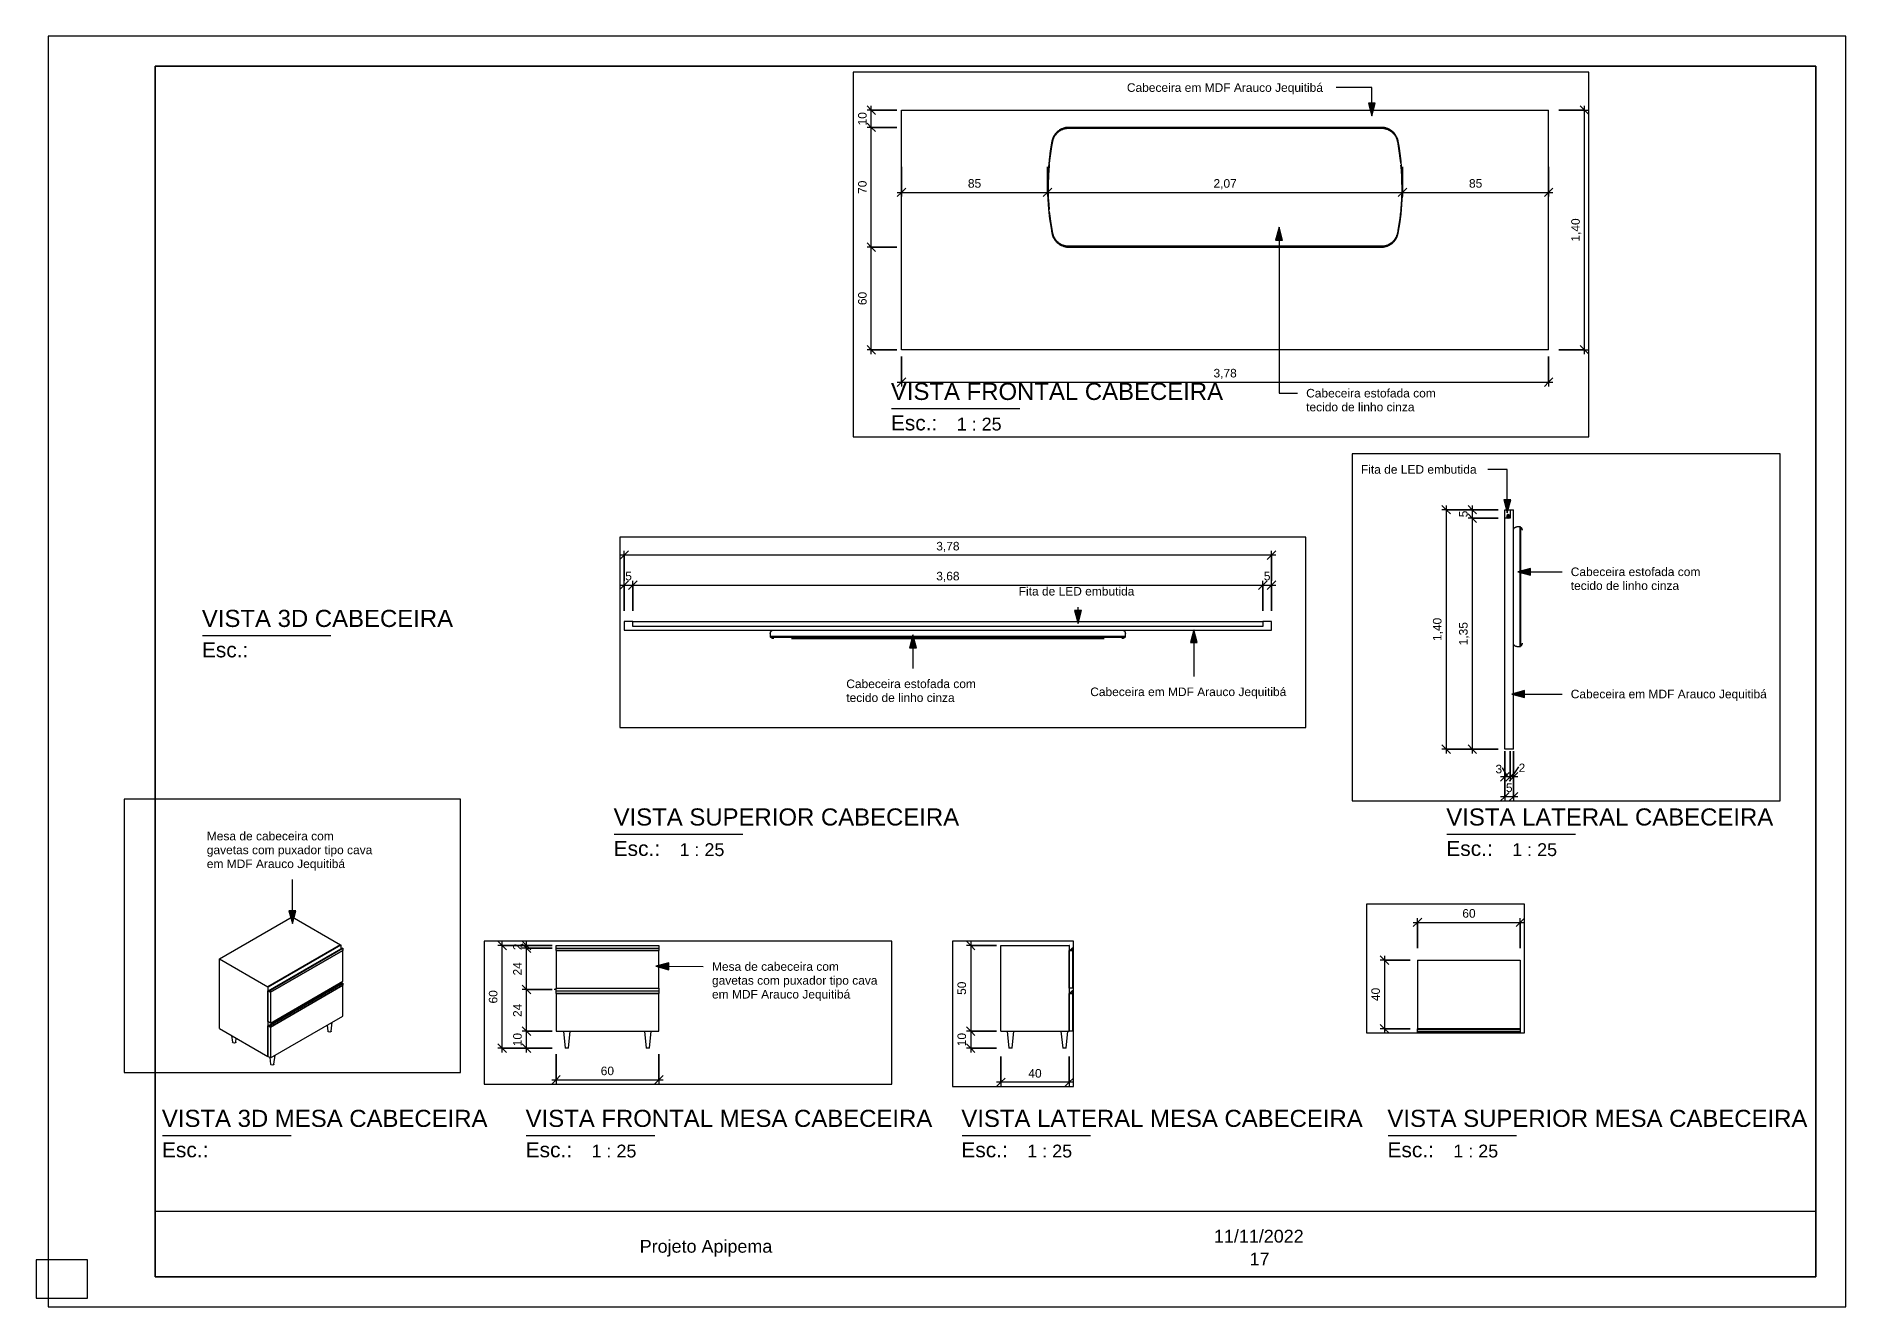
# Paper-space layout 'Layout1' of a CAD drawing. Header units: millimetres. Extents: x 0 to 423, y -2 to 295.
# The model-space entities are those that its viewports show. They can reach past a viewport. Long polylines and large blocks are cut down to what shows.
import ezdxf

# ---------------------------------------------------------------- set-up
doc = ezdxf.new("R2010")
doc.units = ezdxf.units.MM
doc.linetypes.add('Overhead', pattern=[3.96875, 2.38125, -1.5875])
for name, color, linetype, lineweight in [('A-ANNO-DIMS', 211, 'Continuous', 9), ('A-ANNO-DIMS-25', 211, 'Continuous', 9), ('A-DETL-GENF', 92, 'Continuous', 9), ('A-DETL-THIN', 151, 'Continuous', 9), ('A-FLOR-OVHD', 1, 'Overhead', 9), ('G-ANNO-TEXT', 231, 'Continuous', 9), ('G-ANNO-TTLB', 6, 'Continuous', 9), ('G-ANNO-TTLB-MEDM', 33, 'Continuous', 25), ('G-ANNO-TTLB-THIN', 151, 'Continuous', 9), ('I-FURN', 30, 'Continuous', 9)]:
    doc.layers.add(name, color=color, linetype=linetype, lineweight=lineweight)
doc.layers.add('G-ANNO-NPLT', color=191, linetype='Continuous', plot=False)
doc.styles.add('@Arial Unicode MS', font='ARIALUNI.TTF', dxfattribs={"height": 50})
doc.styles.add('Arial', font='arial.ttf', dxfattribs={"height": 50})
doc.styles.add('Arial_1', font='arial.ttf', dxfattribs={"height": 3})
doc.styles.add('Arial_2', font='arial.ttf', dxfattribs={"height": 3.5})
doc.styles.add('Arial_3', font='arial.ttf', dxfattribs={"height": 4})
doc.dimstyles.new('CRT_-__Metros_-_Linha_de_chamada_3_5_mm', dxfattribs={"dimscale": 304.8, "dimtxt": 50.292243, "dimasz": 0.164042, "dimexe": 0.082021, "dimexo": 0.0625, "dimgap": 0.04101, "dimtad": 1, "dimdec": 0, "dimlfac": 0.1, "dimdsep": 46, "dimtxsty": '@Arial Unicode MS', "dimblk1": 'OBLIQUE', "dimblk2": 'OBLIQUE', "dimsah": 1, "dimcen": 0.09, "dimdle": 0.082021, "dimazin": 0, "dimtfac": 1, "dimtdec": 4, "dimtix": 1, "dimtmove": 0, "dimatfit": 3, "dimfxl": 0.492126, "dimfxlon": 1, "dimtvp": 1, "dimtolj": 1, "dimtzin": 0, "dimarcsym": 2})
doc.dimstyles.new('CRT_-__Metros_-_Linha_de_chamada_3_5_mm_1', dxfattribs={"dimscale": 304.8, "dimtxt": 50.292243, "dimasz": 0.164042, "dimexe": 0.082021, "dimexo": 0.0625, "dimgap": 0.04101, "dimtad": 1, "dimlfac": 0.001, "dimrnd": 0.01, "dimzin": 0, "dimdsep": 46, "dimtxsty": '@Arial Unicode MS', "dimblk1": 'OBLIQUE', "dimblk2": 'OBLIQUE', "dimsah": 1, "dimcen": 0.09, "dimdle": 0.082021, "dimazin": 0, "dimtfac": 1, "dimtdec": 4, "dimtix": 1, "dimtmove": 0, "dimatfit": 3, "dimfxl": 0.492126, "dimfxlon": 1, "dimtvp": 1, "dimtolj": 1, "dimtzin": 0, "dimarcsym": 2})
doc.dimstyles.new('CRT_-__Metros_-_Linha_de_chamada_3_5_mm_2', dxfattribs={"dimscale": 304.8, "dimtxt": 50.292243, "dimasz": 0.164042, "dimexe": 0.082021, "dimexo": 0.0625, "dimgap": 0.04101, "dimtad": 1, "dimdec": 0, "dimlfac": 0.1, "dimdsep": 46, "dimtxsty": '@Arial Unicode MS', "dimblk1": 'OBLIQUE', "dimblk2": 'OBLIQUE', "dimsah": 1, "dimcen": 0.09, "dimdle": 0.082021, "dimazin": 0, "dimtfac": 1, "dimtdec": 4, "dimtix": 1, "dimtmove": 1, "dimatfit": 3, "dimfxl": 0.492126, "dimfxlon": 1, "dimtvp": 1, "dimtolj": 1, "dimtzin": 0, "dimarcsym": 2})
picture_1 = doc.add_image_def('image1.png', size_in_pixel=(4961, 196))

psp = doc.layouts.get("Layout1")

# ---------------------------------------------------------------- texts
at = {"layer": 'G-ANNO-TTLB', "attachment_point": 1}
for s, insert, char_height, width, style in [('VISTA FRONTAL CABECEIRA', (199.68, 213.97), 4, 94.8396, 'Arial_3'), (' 1 : 25', (213.91, 205.83), 3, 14.4304, 'Arial_1'), ('VISTA 3D CABECEIRA', (38.71, 160.91), 4, 71.751, 'Arial_3'), ('VISTA SUPERIOR CABECEIRA', (134.91, 114.5), 4, 98.6877, 'Arial_3'), ('VISTA LATERAL CABECEIRA', (329.45, 114.5), 4, 93.3966, 'Arial_3'), (' 1 : 25', (149.14, 106.36), 3, 14.4304, 'Arial_1'), (' 1 : 25', (343.68, 106.36), 3, 14.4304, 'Arial_1'), ('VISTA 3D MESA CABECEIRA', (29.37, 44.05), 4, 93.0759, 'Arial_3'), ('VISTA FRONTAL MESA CABECEIRA', (114.35, 44.05), 4, 116.1645, 'Arial_3'), ('VISTA LATERAL MESA CABECEIRA', (216.15, 44.05), 4, 114.7215, 'Arial_3'), ('VISTA SUPERIOR MESA CABECEIRA', (315.7, 44.05), 4, 120.0126, 'Arial_3'), (' 1 : 25', (128.58, 35.91), 3, 14.4304, 'Arial_1'), (' 1 : 25', (230.38, 35.91), 3, 14.4304, 'Arial_1'), (' 1 : 25', (329.93, 35.91), 3, 14.4304, 'Arial_1'), ('Projeto Apipema', (141, 13.65), 3, 38.4008, 'Arial_1'), ('11/11/2022', (275.16, 16.01), 3, 25.9747, 'Arial_1'), ('17', (283.5, 10.69), 3, 5.7721, 'Arial_1')]:
    psp.add_mtext(s, dxfattribs=dict(at, insert=insert, char_height=char_height, width=width, style=style))

msp = doc.modelspace()

# ---------------------------------------------------------------- texts
at = {"layer": 'G-ANNO-TEXT', "color": 7, "char_height": 50, "attachment_point": 1, "style": 'Arial'}
for s, insert, width in [('Fita de LED embutida', (-2461.229, 1860.227), 837.76344), ('Cabeceira em MDF Arauco Jequitibá', (2015.694, 1757.477), 1418.98688), ('Cabeceira estofada com ', (-1235.653, 1262.079), 943.98703), ('tecido de linho cinza', (-1235.653, 1181.05), 787.65797), ('Mesa de cabeceira com ', (12852.044, 702.328), 943.98703), ('gavetas com puxador tipo cava ', (12852.044, 621.299), 1212.55234), ('Cabeceira em MDF Arauco Jequitibá', (-1235.653, 547.858), 1418.98688), ('em MDF Arauco Jequitibá', (12852.044, 540.27), 1000.10516), ('Cabeceira estofada com ', (3062.777, -28.29), 943.98703), ('tecido de linho cinza', (3062.777, -109.318), 787.65797), ('Fita de LED embutida', (7442.768, -3773.888), 837.76344), ('Cabeceira estofada com ', (6435.634, -4314.805), 943.98703), ('Cabeceira em MDF Arauco Jequitibá', (7860.53, -4361.537), 1418.98688), ('tecido de linho cinza', (6435.634, -4395.834), 787.65797), ('Mesa de cabeceira com ', (9799.473, -5138.648), 943.98703), ('gavetas com puxador tipo cava ', (9799.473, -5219.676), 1212.55234), ('em MDF Arauco Jequitibá', (9799.473, -5300.705), 1000.10516)]:
    msp.add_mtext(s, dxfattribs=dict(at, insert=insert, width=width))

# ---------------------------------------------------------------- blocks, each defined once
blk = doc.blocks.new('CRT_A3 métrico Paisagem - CRT_A3 métrico Paisagem-1077155-CABECEIRA E MESA DE CABECEIRA')
at = {"layer": 'G-ANNO-TTLB-MEDM'}
for p, q in [((27.79, 288), (27.79, 5)), ((27.79, 288), (415.79, 288)), ((415.79, 288), (415.79, 5)), ((27.79, 5), (415.79, 5))]:
    blk.add_line(p, q, dxfattribs=at)
at = {"layer": 'G-ANNO-TTLB-THIN'}
for p, q in [((2.79, 295), (2.79, -2)), ((422.79, 295), (2.79, 295)), ((422.79, -2), (422.79, 295)), ((2.79, -2), (422.79, -2))]:
    blk.add_line(p, q, dxfattribs=at)
at = {"layer": 'G-ANNO-TTLB'}
image = blk.add_image(picture_1, insert=(27.79, 5), size_in_units=(388.02, 15.33), dxfattribs=at)
image.dxf.flags = 7
blk = doc.blocks.new('Viewport - Título Horizontal-913277-CABECEIRA E MESA DE CABECEIRA')
at = {"layer": 'G-ANNO-TTLB'}
blk.add_line((4.19, 0.19), (34.19, 0.19), dxfattribs=at)
at = {"layer": 'G-ANNO-TTLB', "insert": (4.03, -1.42), "char_height": 3.5, "width": 13.4683, "attachment_point": 1, "style": 'Arial_2'}
blk.add_mtext('Esc.:', dxfattribs=at)
blk = doc.blocks.new('CABECEIRA - CABECEIRA-4354618-VISTA LATERAL CABECEIRA')
at = {"layer": 'I-FURN'}
for p, q in [((3975.38, 1600), (4025.38, 1600)), ((3975.38, 200), (3975.38, 1600)), ((4025.38, 200), (4025.38, 1600)), ((4065.38, 1500), (4045.38, 1500)), ((4065.38, 1496.56), (4065.38, 1500)), ((4065.38, 1490.64), (4065.38, 1491.27)), ((4065.38, 1485.47), (4065.38, 1490.56)), ((4065.38, 1474.68), (4065.38, 1480.17)), ((4065.38, 1457.67), (4065.38, 1465.24)), ((4065.38, 1418.93), (4065.38, 1443.3)), ((4065.38, 1418.65), (4065.38, 1418.93)), ((4065.38, 1306.24), (4065.38, 1318.12)), ((4065.38, 1201.79), (4065.38, 1215.92)), ((4065.38, 1084.08), (4065.38, 1098.21)), ((4065.38, 981.88), (4065.38, 993.76)), ((4065.38, 856.7), (4065.38, 881.07)), ((4065.38, 832.84), (4065.38, 842.59)), ((4065.38, 820.56), (4065.38, 826.13)), ((4065.38, 809.22), (4065.38, 813.24)), ((4065.38, 800), (4065.38, 803.44)), ((4045.38, 800), (4065.38, 800)), ((4025.38, 200), (3975.38, 200))]:
    blk.add_line(p, q, dxfattribs=at)
at = {"layer": 'I-FURN', "flags": 128}
for points in [[(4025.38, 1480), (4025.4, 1480.8), (4025.44, 1481.6), (4025.52, 1482.39), (4025.64, 1483.19), (4025.78, 1483.97), (4025.95, 1484.75), (4026.16, 1485.53), (4026.4, 1486.29), (4026.66, 1487.05), (4026.96, 1487.79), (4027.28, 1488.52), (4027.64, 1489.24), (4028.02, 1489.94), (4028.43, 1490.62), (4028.87, 1491.29), (4029.34, 1491.94), (4029.83, 1492.58), (4030.34, 1493.19), (4030.88, 1493.78), (4031.45, 1494.35), (4032.03, 1494.89), (4032.64, 1495.41), (4033.26, 1495.91), (4033.91, 1496.38), (4034.57, 1496.83), (4035.26, 1497.25), (4035.95, 1497.64), (4036.67, 1498), (4037.39, 1498.34), (4038.13, 1498.64), (4038.88, 1498.92), (4039.65, 1499.16), (4040.42, 1499.37), (4041.2, 1499.56), (4041.98, 1499.71), (4042.77, 1499.83), (4043.57, 1499.92), (4044.36, 1499.97), (4045.16, 1500)], [(4062.88, 1497.5), (4062.88, 1497.42), (4062.88, 1497.19), (4062.88, 1496.8), (4062.88, 1496.25), (4062.88, 1495.56), (4062.88, 1494.71), (4062.88, 1493.7), (4062.88, 1492.55), (4062.88, 1491.25), (4062.88, 1489.8), (4062.88, 1488.21), (4062.88, 1486.48), (4062.88, 1484.61), (4062.88, 1482.61), (4062.88, 1480.47), (4062.88, 1478.2), (4062.88, 1475.81), (4062.88, 1473.3), (4062.88, 1470.67), (4062.88, 1467.93), (4062.88, 1465.08), (4062.88, 1462.12), (4062.88, 1459.07), (4062.88, 1455.92), (4062.88, 1452.68), (4062.88, 1449.36), (4062.88, 1445.95), (4062.88, 1442.48), (4062.88, 1438.94), (4062.88, 1435.33), (4062.88, 1431.67), (4062.88, 1427.95), (4062.88, 1424.2), (4062.88, 1420.4), (4062.88, 1418.45)], [(4067.84, 1497.95), (4067.85, 1497.85), (4067.87, 1497.75), (4067.88, 1497.65)], [(4067.86, 1497.87), (4068.37, 1497.35), (4069.05, 1496.62), (4069.7, 1495.86), (4070.32, 1495.08), (4070.91, 1494.27), (4071.46, 1493.43), (4071.98, 1492.58), (4072.47, 1491.71), (4072.92, 1490.81), (4073.33, 1489.9), (4073.71, 1488.98), (4074.05, 1488.04), (4074.36, 1487.08), (4074.62, 1486.12), (4074.84, 1485.15), (4075.03, 1484.16), (4075.18, 1483.17), (4075.28, 1482.18), (4075.35, 1481.18), (4075.38, 1480.18)], [(4067.88, 1418.45), (4067.88, 1422.27), (4067.88, 1426.04), (4067.88, 1429.78), (4067.88, 1433.47), (4067.88, 1437.1), (4067.88, 1440.68), (4067.88, 1444.19), (4067.88, 1447.63), (4067.88, 1451), (4067.88, 1454.28), (4067.88, 1457.47), (4067.88, 1460.58), (4067.88, 1463.58), (4067.88, 1466.49), (4067.88, 1469.29), (4067.88, 1471.97), (4067.88, 1474.55), (4067.88, 1477), (4067.88, 1479.33), (4067.88, 1481.53), (4067.88, 1483.61), (4067.88, 1485.55), (4067.88, 1487.35), (4067.88, 1489.01), (4067.88, 1490.53), (4067.88, 1491.91), (4067.88, 1493.13), (4067.88, 1494.21), (4067.88, 1495.14), (4067.88, 1495.92), (4067.88, 1496.54), (4067.88, 1497.01), (4067.88, 1497.32), (4067.88, 1497.48), (4067.88, 1497.5)], [(4062.88, 1418.45), (4062.88, 1362.54), (4062.88, 1306.29), (4062.88, 1249.78), (4062.88, 1193.12), (4062.88, 1136.39), (4062.88, 1079.68), (4062.88, 1023.08), (4062.88, 966.68), (4062.88, 910.58), (4062.88, 881.55)], [(4067.88, 881.55), (4067.88, 937.46), (4067.88, 993.71), (4067.88, 1050.22), (4067.88, 1106.88), (4067.88, 1163.61), (4067.88, 1220.32), (4067.88, 1276.92), (4067.88, 1333.32), (4067.88, 1389.42), (4067.88, 1418.45)], [(4062.88, 881.55), (4062.88, 877.73), (4062.88, 873.96), (4062.88, 870.22), (4062.88, 866.53), (4062.88, 862.9), (4062.88, 859.32), (4062.88, 855.81), (4062.88, 852.37), (4062.88, 849), (4062.88, 845.72), (4062.88, 842.53), (4062.88, 839.42), (4062.88, 836.42), (4062.88, 833.51), (4062.88, 830.71), (4062.88, 828.03), (4062.88, 825.45), (4062.88, 823), (4062.88, 820.67), (4062.88, 818.47), (4062.88, 816.39), (4062.88, 814.45), (4062.88, 812.65), (4062.88, 810.99), (4062.88, 809.47), (4062.88, 808.09), (4062.88, 806.87), (4062.88, 805.79), (4062.88, 804.86), (4062.88, 804.08), (4062.88, 803.46), (4062.88, 802.99), (4062.88, 802.68), (4062.88, 802.52), (4062.88, 802.5)], [(4067.88, 802.5), (4067.88, 802.58), (4067.88, 802.81), (4067.88, 803.2), (4067.88, 803.75), (4067.88, 804.44), (4067.88, 805.29), (4067.88, 806.3), (4067.88, 807.45), (4067.88, 808.75), (4067.88, 810.2), (4067.88, 811.79), (4067.88, 813.52), (4067.88, 815.39), (4067.88, 817.39), (4067.88, 819.53), (4067.88, 821.8), (4067.88, 824.19), (4067.88, 826.7), (4067.88, 829.33), (4067.88, 832.07), (4067.88, 834.92), (4067.88, 837.88), (4067.88, 840.93), (4067.88, 844.08), (4067.88, 847.32), (4067.88, 850.64), (4067.88, 854.05), (4067.88, 857.52), (4067.88, 861.06), (4067.88, 864.67), (4067.88, 868.33), (4067.88, 872.05), (4067.88, 875.8), (4067.88, 879.6), (4067.88, 881.55)], [(4025.67, 816.6), (4025.55, 817.39), (4025.46, 818.19), (4025.41, 818.98), (4025.38, 819.78)], [(4075.38, 820), (4075.36, 819), (4075.3, 818), (4075.2, 817.01), (4075.06, 816.02), (4074.88, 815.03), (4074.66, 814.06), (4074.41, 813.09), (4074.11, 812.14), (4073.78, 811.19), (4073.41, 810.26), (4073, 809.35), (4072.55, 808.46), (4072.08, 807.58), (4071.56, 806.72), (4071.01, 805.88), (4070.43, 805.07), (4069.82, 804.28), (4069.18, 803.52), (4068.5, 802.78), (4067.8, 802.07)], [(4045.38, 800), (4044.58, 800.02), (4043.78, 800.06), (4042.99, 800.14), (4042.19, 800.26), (4041.41, 800.4), (4040.63, 800.57), (4039.85, 800.78), (4039.09, 801.02), (4038.33, 801.28), (4037.59, 801.58), (4036.86, 801.9), (4036.14, 802.26), (4035.44, 802.64), (4034.76, 803.05), (4034.09, 803.49), (4033.44, 803.96), (4032.8, 804.45), (4032.19, 804.96), (4031.6, 805.5), (4031.03, 806.07), (4030.49, 806.65), (4029.97, 807.26), (4029.47, 807.88), (4029, 808.53), (4028.55, 809.19), (4028.13, 809.88), (4027.74, 810.57), (4027.38, 811.29), (4027.04, 812.01), (4026.74, 812.75), (4026.46, 813.5), (4026.22, 814.27), (4026.01, 815.04), (4025.82, 815.82), (4025.67, 816.6)], [(4067.87, 802.3), (4067.86, 802.2), (4067.85, 802.1)]]:
    blk.add_lwpolyline(points, dxfattribs=at)
blk = doc.blocks.new('CABECEIRA - CABECEIRA-4354618-VISTA FRONTAL CABECEIRA')
at = {"layer": 'I-FURN'}
for p, q in [((-12149.65, 1600), (-8369.65, 1600)), ((-12149.65, 200), (-12149.65, 1600)), ((-8369.65, 200), (-8369.65, 1600)), ((-9346.68, 1500), (-11172.63, 1500)), ((-11172.63, 1500), (-9346.68, 1500)), ((-11172.63, 1495), (-9346.68, 1495)), ((-9346.68, 805), (-11172.63, 805)), ((-11172.63, 800), (-9346.68, 800)), ((-9346.68, 800), (-11172.63, 800)), ((-8369.65, 200), (-12149.65, 200))]:
    blk.add_line(p, q, dxfattribs=at)
at = {"layer": 'I-FURN', "flags": 128}
for points in [[(-11172.63, 1500), (-11176.63, 1499.92), (-11180.62, 1499.68), (-11184.6, 1499.28), (-11188.56, 1498.72), (-11192.49, 1498.01), (-11196.4, 1497.13), (-11200.26, 1496.11), (-11204.08, 1494.92), (-11207.85, 1493.59), (-11211.57, 1492.11), (-11215.22, 1490.48), (-11218.8, 1488.7), (-11222.31, 1486.78), (-11225.74, 1484.73), (-11229.09, 1482.53), (-11232.35, 1480.21), (-11235.51, 1477.76), (-11238.56, 1475.18), (-11241.52, 1472.48), (-11244.36, 1469.67), (-11247.09, 1466.75), (-11249.7, 1463.72), (-11252.19, 1460.58), (-11254.55, 1457.35), (-11256.77, 1454.03), (-11258.87, 1450.62), (-11260.82, 1447.13), (-11262.64, 1443.57), (-11264.31, 1439.93), (-11265.83, 1436.24), (-11267.2, 1432.48), (-11268.43, 1428.67), (-11269.5, 1424.82), (-11270.41, 1420.92), (-11270.82, 1418.93)], [(-9248.48, 1418.93), (-9249.32, 1422.84), (-9250.31, 1426.71), (-9251.45, 1430.54), (-9252.75, 1434.33), (-9254.2, 1438.06), (-9255.8, 1441.72), (-9257.54, 1445.32), (-9259.42, 1448.85), (-9261.44, 1452.3), (-9263.6, 1455.67), (-9265.9, 1458.95), (-9268.32, 1462.13), (-9270.87, 1465.21), (-9273.53, 1468.19), (-9276.32, 1471.06), (-9279.22, 1473.82), (-9282.22, 1476.46), (-9285.33, 1478.98), (-9288.54, 1481.36), (-9291.84, 1483.62), (-9295.23, 1485.75), (-9298.7, 1487.74), (-9302.25, 1489.59), (-9305.86, 1491.29), (-9309.55, 1492.85), (-9313.29, 1494.26), (-9317.09, 1495.52), (-9320.93, 1496.63), (-9324.81, 1497.58), (-9328.73, 1498.38), (-9332.68, 1499.02), (-9336.65, 1499.5), (-9340.64, 1499.82), (-9344.64, 1499.98), (-9346.68, 1500)], [(-11265.91, 1417.98), (-11265.12, 1421.7), (-11264.17, 1425.38), (-11263.09, 1429.02), (-11261.85, 1432.61), (-11260.48, 1436.15), (-11258.96, 1439.64), (-11257.31, 1443.06), (-11255.52, 1446.41), (-11253.6, 1449.69), (-11251.54, 1452.89), (-11249.37, 1456), (-11247.07, 1459.02), (-11244.65, 1461.95), (-11242.11, 1464.78), (-11239.46, 1467.51), (-11236.71, 1470.13), (-11233.86, 1472.64), (-11230.9, 1475.03), (-11227.85, 1477.3), (-11224.72, 1479.44), (-11221.5, 1481.46), (-11218.2, 1483.35), (-11214.83, 1485.11), (-11211.4, 1486.73), (-11207.9, 1488.21), (-11204.34, 1489.55), (-11200.74, 1490.75), (-11197.08, 1491.8), (-11193.39, 1492.7), (-11189.67, 1493.46), (-11185.92, 1494.07), (-11182.15, 1494.52), (-11178.36, 1494.83), (-11174.56, 1494.98), (-11172.63, 1495)], [(-9346.68, 1495), (-9342.88, 1494.92), (-9339.08, 1494.7), (-9335.3, 1494.32), (-9331.54, 1493.79), (-9327.8, 1493.11), (-9324.09, 1492.28), (-9320.42, 1491.3), (-9316.79, 1490.18), (-9313.21, 1488.91), (-9309.68, 1487.5), (-9306.21, 1485.95), (-9302.81, 1484.26), (-9299.47, 1482.44), (-9296.21, 1480.49), (-9293.03, 1478.41), (-9289.94, 1476.2), (-9286.94, 1473.87), (-9284.03, 1471.42), (-9281.23, 1468.86), (-9278.53, 1466.19), (-9275.93, 1463.41), (-9273.46, 1460.53), (-9271.09, 1457.55), (-9268.85, 1454.48), (-9266.74, 1451.33), (-9264.75, 1448.09), (-9262.89, 1444.78), (-9261.17, 1441.39), (-9259.58, 1437.94), (-9258.13, 1434.42), (-9256.83, 1430.86), (-9255.66, 1427.24), (-9254.65, 1423.58), (-9253.78, 1419.88), (-9253.39, 1417.98)], [(-11270.82, 1418.93), (-11280.46, 1362.91), (-11287.85, 1306.56), (-11292.98, 1249.96), (-11295.84, 1193.19), (-11296.43, 1136.36), (-11294.75, 1079.55), (-11290.8, 1022.85), (-11284.58, 966.36), (-11276.11, 910.16), (-11270.82, 881.07)], [(-11284.18, 1291.6), (-11279.62, 1332.99), (-11271.18, 1389), (-11265.91, 1417.98)], [(-9253.39, 1417.98), (-9243.79, 1362.16), (-9236.42, 1306.01), (-9235.1, 1291.46)], [(-9248.48, 881.07), (-9238.84, 937.09), (-9231.45, 993.44), (-9226.32, 1050.04), (-9223.46, 1106.81), (-9222.87, 1163.64), (-9224.55, 1220.45), (-9228.5, 1277.15), (-9234.72, 1333.64), (-9243.19, 1389.84), (-9248.48, 1418.93)], [(-11291.28, 1168.65), (-11289.76, 1220.2), (-11285.82, 1276.7), (-11284.81, 1285.91)], [(-9234.06, 1279.94), (-9231.31, 1249.61), (-9229.29, 1209.51)], [(-9229.26, 1209.03), (-9228.46, 1193.04), (-9227.87, 1136.41), (-9227.99, 1132.34)], [(-11290.06, 1091.37), (-11290.84, 1106.96), (-11291.43, 1163.59), (-11291.31, 1167.66)], [(-9228.02, 1131.35), (-9229.54, 1079.8), (-9233.48, 1023.3), (-9234.43, 1014.71)], [(-11285.24, 1020.06), (-11287.99, 1050.39), (-11290.01, 1090.49)], [(-11265.91, 882.02), (-11275.51, 937.84), (-11282.88, 993.99), (-11284.2, 1008.54)], [(-9235.12, 1008.4), (-9239.68, 967.01), (-9248.12, 911), (-9253.39, 882.02)], [(-11270.82, 881.07), (-11269.98, 877.16), (-11268.99, 873.29), (-11267.85, 869.46), (-11266.55, 865.67), (-11265.1, 861.94), (-11263.51, 858.28), (-11261.76, 854.68), (-11259.88, 851.15), (-11257.86, 847.7), (-11255.7, 844.33), (-11253.41, 841.05), (-11250.98, 837.87), (-11248.44, 834.79), (-11245.77, 831.81), (-11242.98, 828.94), (-11240.08, 826.18), (-11237.08, 823.54), (-11233.97, 821.02), (-11230.76, 818.64), (-11227.46, 816.38), (-11224.07, 814.25), (-11220.6, 812.26), (-11217.06, 810.41), (-11213.44, 808.71), (-11209.75, 807.15), (-11206.01, 805.74), (-11202.22, 804.48), (-11198.37, 803.37), (-11194.49, 802.42), (-11190.57, 801.62), (-11186.62, 800.98), (-11182.65, 800.5), (-11178.66, 800.18), (-11174.67, 800.02), (-11172.63, 800)], [(-11172.63, 805), (-11176.43, 805.08), (-11180.22, 805.3), (-11184, 805.68), (-11187.76, 806.21), (-11191.5, 806.89), (-11195.21, 807.72), (-11198.88, 808.7), (-11202.51, 809.82), (-11206.09, 811.09), (-11209.62, 812.5), (-11213.09, 814.05), (-11216.5, 815.74), (-11219.83, 817.56), (-11223.09, 819.51), (-11226.27, 821.59), (-11229.36, 823.8), (-11232.36, 826.13), (-11235.27, 828.58), (-11238.07, 831.14), (-11240.77, 833.81), (-11243.37, 836.59), (-11245.85, 839.47), (-11248.21, 842.45), (-11250.45, 845.52), (-11252.57, 848.67), (-11254.55, 851.91), (-11256.41, 855.22), (-11258.14, 858.61), (-11259.72, 862.06), (-11261.17, 865.58), (-11262.48, 869.14), (-11263.64, 872.76), (-11264.65, 876.42), (-11265.52, 880.12), (-11265.91, 882.02)], [(-9253.39, 882.02), (-9254.19, 878.3), (-9255.13, 874.62), (-9256.22, 870.98), (-9257.45, 867.39), (-9258.82, 863.85), (-9260.34, 860.36), (-9261.99, 856.94), (-9263.78, 853.59), (-9265.71, 850.31), (-9267.76, 847.11), (-9269.94, 844), (-9272.24, 840.98), (-9274.66, 838.05), (-9277.19, 835.22), (-9279.84, 832.49), (-9282.59, 829.87), (-9285.45, 827.36), (-9288.4, 824.97), (-9291.45, 822.7), (-9294.58, 820.56), (-9297.8, 818.54), (-9301.1, 816.65), (-9304.47, 814.89), (-9307.9, 813.27), (-9311.4, 811.79), (-9314.96, 810.45), (-9318.57, 809.25), (-9322.22, 808.2), (-9325.91, 807.3), (-9329.63, 806.54), (-9333.38, 805.93), (-9337.15, 805.48), (-9340.94, 805.17), (-9344.74, 805.02), (-9346.68, 805)], [(-9346.68, 800), (-9342.68, 800.08), (-9338.68, 800.32), (-9334.7, 800.72), (-9330.74, 801.28), (-9326.81, 801.99), (-9322.91, 802.87), (-9319.04, 803.89), (-9315.22, 805.08), (-9311.45, 806.41), (-9307.73, 807.89), (-9304.08, 809.52), (-9300.5, 811.3), (-9296.99, 813.22), (-9293.56, 815.27), (-9290.21, 817.47), (-9286.96, 819.79), (-9283.8, 822.24), (-9280.74, 824.82), (-9277.78, 827.52), (-9274.94, 830.33), (-9272.21, 833.25), (-9269.6, 836.28), (-9267.12, 839.42), (-9264.76, 842.65), (-9262.53, 845.97), (-9260.44, 849.38), (-9258.48, 852.87), (-9256.67, 856.43), (-9255, 860.07), (-9253.47, 863.76), (-9252.1, 867.52), (-9250.87, 871.33), (-9249.8, 875.18), (-9248.89, 879.08), (-9248.48, 881.07)]]:
    blk.add_lwpolyline(points, dxfattribs=at)
at = {"layer": 'I-FURN'}
for centre, radius, start, end in [((-11172.63, 1400), 100, 90, 104.4236), ((-9346.68, 1400), 100, 75.5764, 90), ((-11172.63, 1400), 100, 114.857, 121.2778), ((-9346.68, 1400), 100, 60.1861, 65.6905), ((-11172.63, 1400), 100, 126.7106, 131.8405), ((-9346.68, 1400), 100, 47.6199, 52.7497), ((-9346.68, 1400), 100, 35.7702, 42.1871), ((-11172.63, 1400), 100, 139.2769, 144.7812), ((-11172.63, 1400), 100, 154.5557, 169.0907), ((-9346.68, 1400), 100, 10.9093, 25.4443), ((-9875.52, 1150), 1420.97, 173.20536, 173.67563), ((-10643.78, 1150), 1420.97, 6.34573, 6.76946), ((-9875.52, 1150), 1420.97, 177.28146, 177.91134), ((-10643.78, 1150), 1420.97, 2.08871, 2.72359), ((-9875.52, 1150), 1420.97, 182.08871, 182.72359), ((-10643.78, 1150), 1420.97, 357.28146, 357.91134), ((-9875.52, 1150), 1420.97, 186.34573, 186.76946), ((-10643.78, 1150), 1420.97, 353.20536, 353.67563), ((-11172.63, 900), 100, 190.9093, 205.4443), ((-9346.68, 900), 100, 334.5557, 349.0907), ((-11172.63, 900), 100, 215.7702, 222.1871), ((-9346.68, 900), 100, 319.2769, 324.7812), ((-11172.63, 900), 100, 227.6199, 232.7497), ((-9346.68, 900), 100, 306.7106, 311.8405), ((-11172.63, 900), 100, 240.1861, 245.6905), ((-9346.68, 900), 100, 294.857, 301.2778), ((-11172.63, 900), 100, 255.5764, 270), ((-9346.68, 900), 100, 270, 284.4236)]:
    blk.add_arc(centre, radius, start, end, dxfattribs=at)
blk = doc.blocks.new('CABECEIRA - CABECEIRA-4354618-VISTA SUPERIOR CABECEIRA')
at = {"layer": 'I-FURN'}
for p, q in [((-12149.65, -3975.38), (-12149.65, -4025.38)), ((-12099.65, -3975.38), (-12149.65, -3975.38)), ((-12099.65, -4005.38), (-12099.65, -3975.38)), ((-12099.65, -3975.38), (-8419.65, -3975.38)), ((-8369.65, -3975.38), (-8419.65, -3975.38)), ((-8419.65, -3975.38), (-8419.65, -4005.38)), ((-8369.65, -4025.38), (-8369.65, -3975.38)), ((-8419.65, -4005.38), (-12099.65, -4005.38)), ((-12149.65, -4025.38), (-8369.65, -4025.38)), ((-11296.5, -4045.38), (-11296.5, -4065.38)), ((-9222.8, -4065.38), (-9222.8, -4045.38)), ((-9346.68, -4062.88), (-11172.63, -4062.88)), ((-11295.47, -4065.38), (-11294.97, -4065.38)), ((-11287.88, -4065.38), (-11286.52, -4065.38)), ((-11270.82, -4065.38), (-11262.77, -4065.38)), ((-11253.82, -4065.38), (-11248.41, -4065.38)), ((-11239.14, -4065.38), (-11232.4, -4065.38)), ((-11224.54, -4065.38), (-11215.05, -4065.38)), ((-11198.08, -4065.38), (-11172.63, -4065.38)), ((-11172.63, -4065.38), (-9346.68, -4065.38)), ((-11172.63, -4067.88), (-9346.68, -4067.88)), ((-9346.68, -4065.38), (-9321.22, -4065.38)), ((-9305.51, -4065.38), (-9296.96, -4065.38)), ((-9285.94, -4065.38), (-9279.1, -4065.38)), ((-9272.58, -4065.38), (-9265.78, -4065.38)), ((-9265.65, -4065.38), (-9264.79, -4065.38)), ((-9256.54, -4065.38), (-9248.48, -4065.38)), ((-9232.78, -4065.38), (-9231.42, -4065.38)), ((-9224.33, -4065.38), (-9223.83, -4065.38)), ((-11172.63, -4075.38), (-9346.68, -4075.38))]:
    blk.add_line(p, q, dxfattribs=at)
at = {"layer": 'I-FURN', "flags": 128}
for points in [[(-11296.5, -4045.38), (-11296.48, -4044.58), (-11296.43, -4043.78), (-11296.35, -4042.99), (-11296.24, -4042.19), (-11296.1, -4041.41), (-11295.93, -4040.63), (-11295.72, -4039.85), (-11295.48, -4039.09), (-11295.22, -4038.33), (-11294.92, -4037.59), (-11294.59, -4036.86), (-11294.24, -4036.14), (-11293.85, -4035.44), (-11293.44, -4034.76), (-11293.01, -4034.09), (-11292.54, -4033.44), (-11292.05, -4032.8), (-11291.53, -4032.19), (-11291, -4031.6), (-11290.43, -4031.03), (-11289.85, -4030.49), (-11289.24, -4029.97), (-11288.61, -4029.47), (-11287.97, -4029), (-11287.3, -4028.55), (-11286.62, -4028.13), (-11285.93, -4027.74), (-11285.21, -4027.38), (-11284.49, -4027.04), (-11283.75, -4026.74), (-11282.99, -4026.46), (-11282.23, -4026.22), (-11281.46, -4026.01), (-11280.68, -4025.82), (-11279.9, -4025.67), (-11279.11, -4025.55), (-11278.31, -4025.46), (-11277.51, -4025.41), (-11276.71, -4025.38), (-11276.5, -4025.38)], [(-9242.8, -4025.38), (-9242, -4025.4), (-9241.2, -4025.44), (-9240.41, -4025.52), (-9239.62, -4025.64), (-9238.83, -4025.78), (-9238.05, -4025.95), (-9237.28, -4026.16), (-9236.51, -4026.4), (-9235.76, -4026.66), (-9235.01, -4026.96), (-9234.28, -4027.28), (-9233.57, -4027.64), (-9232.87, -4028.02), (-9232.18, -4028.43), (-9231.51, -4028.87), (-9230.86, -4029.34), (-9230.23, -4029.83), (-9229.62, -4030.34), (-9229.02, -4030.88), (-9228.46, -4031.45), (-9227.91, -4032.03), (-9227.39, -4032.64), (-9226.89, -4033.26), (-9226.42, -4033.91), (-9225.97, -4034.57), (-9225.55, -4035.26), (-9225.16, -4035.95), (-9224.8, -4036.67), (-9224.47, -4037.39), (-9224.16, -4038.13), (-9223.89, -4038.88), (-9223.64, -4039.65), (-9223.43, -4040.42), (-9223.25, -4041.2), (-9223.09, -4041.98), (-9222.97, -4042.77), (-9222.89, -4043.57), (-9222.83, -4044.36), (-9222.8, -4045.16), (-9222.8, -4045.38)], [(-11294, -4067.88), (-11294.1, -4067.88), (-11294.2, -4067.87), (-11294.3, -4067.86), (-11294.4, -4067.85), (-11294.5, -4067.83), (-11294.59, -4067.81), (-11294.69, -4067.78), (-11294.78, -4067.75), (-11294.88, -4067.72), (-11294.97, -4067.68), (-11295.06, -4067.64), (-11295.15, -4067.6), (-11295.24, -4067.55), (-11295.33, -4067.5), (-11295.41, -4067.44), (-11295.49, -4067.39), (-11295.57, -4067.32), (-11295.65, -4067.26), (-11295.72, -4067.19), (-11295.79, -4067.12), (-11295.86, -4067.05), (-11295.93, -4066.97), (-11295.99, -4066.89), (-11296.05, -4066.81), (-11296.1, -4066.73), (-11296.15, -4066.65), (-11296.2, -4066.56), (-11296.25, -4066.47), (-11296.29, -4066.38), (-11296.33, -4066.29), (-11296.36, -4066.19), (-11296.39, -4066.1), (-11296.42, -4066), (-11296.44, -4065.9), (-11296.46, -4065.8), (-11296.48, -4065.71), (-11296.49, -4065.61), (-11296.5, -4065.51), (-11296.5, -4065.41), (-11296.5, -4065.31), (-11296.49, -4065.21), (-11296.48, -4065.11), (-11296.47, -4065.01), (-11296.45, -4064.91), (-11296.43, -4064.81), (-11296.41, -4064.72), (-11296.38, -4064.62), (-11296.35, -4064.52), (-11296.31, -4064.43), (-11296.27, -4064.34), (-11296.23, -4064.25), (-11296.18, -4064.16), (-11296.13, -4064.07), (-11296.08, -4063.99), (-11296.02, -4063.91), (-11295.96, -4063.83), (-11295.9, -4063.75), (-11295.83, -4063.68), (-11295.76, -4063.61), (-11295.69, -4063.54), (-11295.61, -4063.47), (-11295.53, -4063.41), (-11295.45, -4063.35), (-11295.37, -4063.29), (-11295.29, -4063.24), (-11295.2, -4063.19), (-11295.11, -4063.14), (-11295.02, -4063.1), (-11294.93, -4063.06), (-11294.84, -4063.02), (-11294.74, -4062.99), (-11294.65, -4062.96), (-11294.55, -4062.94), (-11294.45, -4062.92), (-11294.35, -4062.9), (-11294.25, -4062.89), (-11294.15, -4062.88), (-11294.05, -4062.88), (-11294, -4062.88)], [(-11268.36, -4062.88), (-11277.99, -4062.88), (-11285.36, -4062.88), (-11290.48, -4062.88), (-11293.34, -4062.88), (-11294, -4062.88)], [(-11293.35, -4062.88), (-11292.86, -4062.88), (-11291.94, -4062.88)], [(-11172.63, -4062.88), (-11176.53, -4062.88), (-11180.42, -4062.88), (-11184.3, -4062.88), (-11188.16, -4062.88), (-11192, -4062.88), (-11195.8, -4062.88), (-11199.57, -4062.88), (-11203.3, -4062.88), (-11206.97, -4062.88), (-11210.59, -4062.88), (-11214.16, -4062.88), (-11217.65, -4062.88), (-11221.07, -4062.88), (-11224.42, -4062.88), (-11227.68, -4062.88), (-11230.85, -4062.88), (-11233.93, -4062.88), (-11236.92, -4062.88), (-11239.8, -4062.88), (-11242.57, -4062.88), (-11245.23, -4062.88), (-11247.77, -4062.88), (-11250.2, -4062.88), (-11252.5, -4062.88), (-11254.67, -4062.88), (-11256.71, -4062.88), (-11258.62, -4062.88), (-11260.39, -4062.88), (-11262.01, -4062.88), (-11263.5, -4062.88), (-11264.84, -4062.88), (-11266.03, -4062.88), (-11267.08, -4062.88), (-11267.97, -4062.88), (-11268.36, -4062.88)], [(-9250.94, -4062.88), (-9251.75, -4062.88), (-9252.72, -4062.88), (-9253.83, -4062.88), (-9255.1, -4062.88), (-9256.51, -4062.88), (-9258.07, -4062.88), (-9259.77, -4062.88), (-9261.6, -4062.88), (-9263.57, -4062.88), (-9265.68, -4062.88), (-9267.92, -4062.88), (-9270.28, -4062.88), (-9272.76, -4062.88), (-9275.36, -4062.88), (-9278.08, -4062.88), (-9280.9, -4062.88), (-9283.83, -4062.88), (-9286.87, -4062.88), (-9289.99, -4062.88), (-9293.21, -4062.88), (-9296.51, -4062.88), (-9299.9, -4062.88), (-9303.36, -4062.88), (-9306.88, -4062.88), (-9310.48, -4062.88), (-9314.12, -4062.88), (-9317.83, -4062.88), (-9321.57, -4062.88), (-9325.36, -4062.88), (-9329.18, -4062.88), (-9333.03, -4062.88), (-9336.9, -4062.88), (-9340.79, -4062.88), (-9344.69, -4062.88), (-9346.68, -4062.88)], [(-9225.65, -4062.88), (-9226.44, -4062.88), (-9229.84, -4062.88), (-9235.5, -4062.88), (-9243.42, -4062.88), (-9250.94, -4062.88)], [(-9227.57, -4062.88), (-9225.96, -4062.88), (-9225.3, -4062.88)], [(-9225.3, -4062.88), (-9225.2, -4062.88), (-9225.1, -4062.89), (-9225, -4062.9), (-9224.9, -4062.91), (-9224.81, -4062.93), (-9224.71, -4062.95), (-9224.61, -4062.98), (-9224.52, -4063.01), (-9224.42, -4063.04), (-9224.33, -4063.08), (-9224.24, -4063.12), (-9224.15, -4063.16), (-9224.06, -4063.21), (-9223.97, -4063.26), (-9223.89, -4063.32), (-9223.81, -4063.37), (-9223.73, -4063.44), (-9223.65, -4063.5), (-9223.58, -4063.57), (-9223.51, -4063.64), (-9223.44, -4063.71), (-9223.38, -4063.79), (-9223.31, -4063.87), (-9223.25, -4063.95), (-9223.2, -4064.03), (-9223.15, -4064.11), (-9223.1, -4064.2), (-9223.05, -4064.29), (-9223.01, -4064.38), (-9222.97, -4064.47), (-9222.94, -4064.57), (-9222.91, -4064.66), (-9222.88, -4064.76), (-9222.86, -4064.86), (-9222.84, -4064.96), (-9222.82, -4065.05), (-9222.81, -4065.15), (-9222.81, -4065.25), (-9222.8, -4065.35), (-9222.8, -4065.45), (-9222.81, -4065.55), (-9222.82, -4065.65), (-9222.83, -4065.75), (-9222.85, -4065.85), (-9222.87, -4065.95), (-9222.89, -4066.04), (-9222.92, -4066.14), (-9222.95, -4066.24), (-9222.99, -4066.33), (-9223.03, -4066.42), (-9223.07, -4066.51), (-9223.12, -4066.6), (-9223.17, -4066.68), (-9223.22, -4066.77), (-9223.28, -4066.85), (-9223.34, -4066.93), (-9223.41, -4067.01), (-9223.47, -4067.08), (-9223.54, -4067.15), (-9223.61, -4067.22), (-9223.69, -4067.29), (-9223.77, -4067.35), (-9223.85, -4067.41), (-9223.93, -4067.47), (-9224.01, -4067.52), (-9224.1, -4067.57), (-9224.19, -4067.62), (-9224.28, -4067.66), (-9224.37, -4067.7), (-9224.47, -4067.74), (-9224.56, -4067.77), (-9224.66, -4067.79), (-9224.75, -4067.82), (-9224.85, -4067.84), (-9224.95, -4067.85), (-9225.05, -4067.87), (-9225.15, -4067.88), (-9225.25, -4067.88), (-9225.3, -4067.88)], [(-11276.5, -4075.38), (-11277.5, -4075.36), (-11278.5, -4075.3), (-11279.49, -4075.2), (-11280.48, -4075.06), (-11281.47, -4074.88), (-11282.44, -4074.66), (-11283.41, -4074.41), (-11284.36, -4074.11), (-11285.31, -4073.78), (-11286.23, -4073.41), (-11287.15, -4073), (-11288.04, -4072.55), (-11288.92, -4072.08), (-11289.78, -4071.56), (-11290.61, -4071.01), (-11291.43, -4070.43), (-11292.22, -4069.82), (-11292.98, -4069.18), (-11293.72, -4068.5), (-11294.43, -4067.8), (-11295.11, -4067.07), (-11295.77, -4066.31), (-11296.39, -4065.53), (-11296.5, -4065.38)], [(-11291.39, -4067.88), (-11293.34, -4067.88), (-11294, -4067.88)], [(-11294, -4067.88), (-11292.86, -4067.88), (-11289.46, -4067.88), (-11283.8, -4067.88), (-11275.88, -4067.88), (-11268.36, -4067.88)], [(-11268.36, -4067.88), (-11267.55, -4067.88), (-11266.58, -4067.88), (-11265.47, -4067.88), (-11264.2, -4067.88), (-11262.79, -4067.88), (-11261.23, -4067.88), (-11259.54, -4067.88), (-11257.7, -4067.88), (-11255.73, -4067.88), (-11253.62, -4067.88), (-11251.39, -4067.88), (-11249.02, -4067.88), (-11246.54, -4067.88), (-11243.94, -4067.88), (-11241.22, -4067.88), (-11238.4, -4067.88), (-11235.47, -4067.88), (-11232.44, -4067.88), (-11229.31, -4067.88), (-11226.09, -4067.88), (-11222.79, -4067.88), (-11219.4, -4067.88), (-11215.95, -4067.88), (-11212.42, -4067.88), (-11208.83, -4067.88), (-11205.18, -4067.88), (-11201.48, -4067.88), (-11197.73, -4067.88), (-11193.94, -4067.88), (-11190.12, -4067.88), (-11186.27, -4067.88), (-11182.4, -4067.88), (-11178.51, -4067.88), (-11174.61, -4067.88), (-11172.63, -4067.88)], [(-9346.68, -4067.88), (-9342.78, -4067.88), (-9338.88, -4067.88), (-9335, -4067.88), (-9331.14, -4067.88), (-9327.31, -4067.88), (-9323.5, -4067.88), (-9319.73, -4067.88), (-9316.01, -4067.88), (-9312.33, -4067.88), (-9308.71, -4067.88), (-9305.15, -4067.88), (-9301.65, -4067.88), (-9298.23, -4067.88), (-9294.88, -4067.88), (-9291.62, -4067.88), (-9288.45, -4067.88), (-9285.37, -4067.88), (-9282.39, -4067.88), (-9279.51, -4067.88), (-9276.73, -4067.88), (-9274.07, -4067.88), (-9271.53, -4067.88), (-9269.1, -4067.88), (-9266.8, -4067.88), (-9264.63, -4067.88), (-9262.59, -4067.88), (-9260.68, -4067.88), (-9258.92, -4067.88), (-9257.29, -4067.88), (-9255.8, -4067.88), (-9254.46, -4067.88), (-9253.27, -4067.88), (-9252.23, -4067.88), (-9251.33, -4067.88), (-9250.94, -4067.88)], [(-9250.94, -4067.88), (-9241.32, -4067.88), (-9233.94, -4067.88), (-9228.82, -4067.88), (-9225.96, -4067.88), (-9225.3, -4067.88)], [(-9222.8, -4065.38), (-9223.42, -4066.17), (-9224.07, -4066.93), (-9224.74, -4067.67), (-9225.45, -4068.37), (-9226.18, -4069.05), (-9226.94, -4069.7), (-9227.73, -4070.32), (-9228.54, -4070.91), (-9229.37, -4071.46), (-9230.22, -4071.98), (-9231.1, -4072.47), (-9231.99, -4072.92), (-9232.9, -4073.33), (-9233.83, -4073.71), (-9234.77, -4074.05), (-9235.72, -4074.36), (-9236.68, -4074.62), (-9237.66, -4074.84), (-9238.64, -4075.03), (-9239.63, -4075.18), (-9240.62, -4075.28), (-9241.62, -4075.35), (-9242.62, -4075.38), (-9242.8, -4075.38)], [(-9225.3, -4067.88), (-9226.44, -4067.88), (-9227.85, -4067.88)]]:
    blk.add_lwpolyline(points, dxfattribs=at)
blk = doc.blocks.new('MESA DE CABECEIRA - MESA DE CABECEIRA-4652653-VISTA 3D MESA CABECEIRA')
at = {"layer": 'I-FURN'}
for p, q in [((-5624.52, -5880.83), (-5200.25, -5635.88)), ((-5200.25, -5635.88), (-4917.41, -5799.18)), ((-5341.68, -6044.13), (-4917.41, -5799.18)), ((-4917.41, -5799.18), (-5341.68, -6044.13)), ((-5340.26, -6044.94), (-4916, -5800)), ((-4917.41, -5799.18), (-4916, -5800)), ((-4916, -5800), (-4916, -5823.27)), ((-5340.26, -6068.22), (-4916, -5823.27)), ((-4904.68, -5818.78), (-5328.95, -6063.72)), ((-5327.53, -6064.54), (-4903.27, -5819.59)), ((-4916, -5823.27), (-4914.23, -5824.29)), ((-4904.68, -5818.78), (-4903.27, -5819.59)), ((-4903.27, -5819.59), (-4903.27, -5831.84)), ((-4903.27, -5831.84), (-5327.53, -6076.79)), ((-5327.53, -6076.79), (-4903.27, -5831.84)), ((-4903.27, -6011.47), (-4903.27, -5831.84)), ((-5624.52, -6289.08), (-5624.52, -5880.83)), ((-5624.52, -5880.83), (-5341.68, -6044.13)), ((-5327.53, -6256.42), (-4903.27, -6011.47)), ((-4916, -6018.82), (-4916, -6027.39)), ((-4904.68, -6022.9), (-5328.95, -6267.85)), ((-5327.53, -6268.67), (-4903.27, -6023.72)), ((-4904.68, -6022.9), (-4903.27, -6023.72)), ((-4903.27, -6023.72), (-4903.27, -6035.96)), ((-5340.26, -6272.34), (-4916, -6027.39)), ((-4916, -6027.39), (-4914.23, -6028.41)), ((-4903.27, -6035.96), (-5327.53, -6280.91)), ((-5327.53, -6280.91), (-4903.27, -6035.96)), ((-4903.27, -6215.59), (-4903.27, -6035.96)), ((-5340.26, -6044.94), (-5341.68, -6044.13)), ((-5341.68, -6044.13), (-5341.68, -6068.62)), ((-5341.68, -6044.13), (-5341.68, -6452.38)), ((-5340.26, -6068.22), (-5340.26, -6044.94)), ((-5328.95, -6063.72), (-5338.49, -6069.24)), ((-5327.53, -6064.54), (-5328.95, -6063.72)), ((-5327.53, -6076.79), (-5327.53, -6064.54)), ((-5341.68, -6248.25), (-5341.68, -6068.62)), ((-5327.53, -6076.79), (-5341.68, -6068.62)), ((-5341.68, -6068.62), (-5327.53, -6076.79)), ((-5338.49, -6069.24), (-5340.26, -6068.22)), ((-5327.53, -6076.79), (-5327.53, -6256.42)), ((-5327.53, -6460.54), (-4903.27, -6215.59)), ((-5327.53, -6256.42), (-5341.68, -6248.25)), ((-5340.26, -6249.07), (-5341.68, -6248.25)), ((-5341.68, -6248.25), (-5341.68, -6272.75)), ((-5340.26, -6272.34), (-5340.26, -6249.07)), ((-4972.31, -6304), (-4965.9, -6251.75)), ((-5328.95, -6267.85), (-5338.49, -6273.36)), ((-5327.53, -6268.67), (-5328.95, -6267.85)), ((-5341.68, -6452.38), (-5341.68, -6272.75)), ((-5327.53, -6280.91), (-5341.68, -6272.75)), ((-5341.68, -6272.75), (-5327.53, -6280.91)), ((-5338.49, -6273.36), (-5340.26, -6272.34)), ((-5327.53, -6280.91), (-5327.53, -6268.67)), ((-4996.51, -6269.42), (-4992.26, -6304)), ((-5327.53, -6280.91), (-5327.53, -6460.54)), ((-5624.52, -6289.08), (-5341.68, -6452.38)), ((-4989.36, -6307.68), (-4992.28, -6303.39)), ((-5553.98, -6329.8), (-5549.25, -6368.38)), ((-5529.3, -6368.38), (-5526.51, -6345.66)), ((-5546.34, -6372.05), (-5549.26, -6367.76)), ((-5306.56, -6496.98), (-5300.14, -6444.73)), ((-5327.53, -6460.54), (-5341.68, -6452.38)), ((-5331.24, -6458.4), (-5326.51, -6496.98)), ((-5323.6, -6500.65), (-5326.53, -6496.36))]:
    blk.add_line(p, q, dxfattribs=at)
for points in [[(-4972.29, -6303.39, 0), (-4972.63, -6305.09, 0), (-4979.7, -6309.17, 0), (-4989.36, -6307.68, 0)], [(-5529.28, -6367.77, 0), (-5529.61, -6369.47, 0), (-5536.68, -6373.55, 0), (-5546.34, -6372.05, 0)], [(-5306.54, -6496.36, 0), (-5306.87, -6498.06, 0), (-5313.94, -6502.15, 0), (-5323.6, -6500.65, 0)]]:
    blk.add_polyline3d(points, dxfattribs=at)
blk = doc.blocks.new('MESA DE CABECEIRA - MESA DE CABECEIRA-4652653-VISTA FRONTAL MESA CABECEIRA')
at = {"layer": 'I-FURN'}
for p, q in [((-11979.65, 785), (-11979.65, 800)), ((-11979.65, 800), (-11379.65, 800)), ((-11379.65, 800), (-11379.65, 785)), ((-11979.65, 770), (-11979.65, 785)), ((-11979.65, 785), (-11379.65, 785)), ((-11379.65, 785), (-11379.65, 770)), ((-11379.65, 770), (-11979.65, 770)), ((-11979.65, 770), (-11979.65, 550)), ((-11979.65, 770), (-11379.65, 770)), ((-11379.65, 550), (-11379.65, 770)), ((-11979.65, 550), (-11379.65, 550)), ((-11979.65, 535), (-11979.65, 550)), ((-11379.65, 550), (-11379.65, 535)), ((-11979.65, 520), (-11979.65, 535)), ((-11979.65, 535), (-11379.65, 535)), ((-11379.65, 535), (-11379.65, 520)), ((-11379.65, 520), (-11979.65, 520)), ((-11979.65, 520), (-11979.65, 300)), ((-11979.65, 520), (-11379.65, 520)), ((-11379.65, 300), (-11379.65, 520)), ((-11979.65, 300), (-11379.65, 300)), ((-11936, 300), (-11926, 200)), ((-11906, 200), (-11896, 300)), ((-11463.3, 300), (-11453.3, 200)), ((-11433.3, 200), (-11423.3, 300)), ((-11906, 200), (-11926, 200)), ((-11433.3, 200), (-11453.3, 200))]:
    blk.add_line(p, q, dxfattribs=at)
blk = doc.blocks.new('MESA DE CABECEIRA - MESA DE CABECEIRA-4652653-VISTA LATERAL MESA CABECEIRA')
at = {"layer": 'I-FURN'}
for p, q in [((4025.38, 300), (4025.38, 800)), ((4025.38, 800), (4425.38, 800)), ((4427.38, 800), (4425.38, 800)), ((4425.38, 800), (4425.38, 770)), ((4425.38, 800), (4425.38, 300)), ((4427.38, 771.5), (4427.38, 800)), ((4443.38, 785), (4429.88, 771.5)), ((4445.38, 785), (4443.38, 785)), ((4445.38, 770), (4445.38, 785)), ((4425.38, 550), (4425.38, 770)), ((4445.38, 770), (4425.38, 770)), ((4425.38, 770), (4445.38, 770)), ((4429.88, 771.5), (4427.38, 771.5)), ((4445.38, 770), (4445.38, 550)), ((4445.38, 550), (4425.38, 550)), ((4427.38, 550), (4425.38, 550)), ((4425.38, 550), (4425.38, 520)), ((4427.38, 521.5), (4427.38, 550)), ((4443.38, 535), (4429.88, 521.5)), ((4445.38, 535), (4443.38, 535)), ((4445.38, 520), (4445.38, 535)), ((4425.38, 300), (4425.38, 520)), ((4445.38, 520), (4425.38, 520)), ((4425.38, 520), (4445.38, 520)), ((4429.88, 521.5), (4427.38, 521.5)), ((4445.38, 520), (4445.38, 300)), ((4025.38, 300), (4425.38, 300)), ((4062.29, 300), (4072.29, 200)), ((4062.29, 300), (4072.29, 200)), ((4092.29, 200), (4102.29, 300)), ((4092.29, 200), (4102.29, 300)), ((4377.29, 300), (4387.29, 200)), ((4377.29, 300), (4387.29, 200)), ((4407.29, 200), (4417.29, 300)), ((4407.29, 200), (4417.29, 300)), ((4445.38, 300), (4425.38, 300)), ((4082.29, 200), (4072.29, 200)), ((4092.29, 200), (4082.29, 200)), ((4397.29, 200), (4387.29, 200)), ((4407.29, 200), (4397.29, 200))]:
    blk.add_line(p, q, dxfattribs=at)
blk = doc.blocks.new('MESA DE CABECEIRA - MESA DE CABECEIRA-4652653-VISTA SUPERIOR MESA CABECEIRA')
at = {"layer": 'I-FURN'}
for p, q in [((-11979.65, -4025.38), (-11379.65, -4025.38)), ((-11979.65, -4025.38), (-11979.65, -4425.38)), ((-11379.65, -4025.38), (-11379.65, -4425.38)), ((-11979.65, -4427.38), (-11979.65, -4425.38)), ((-11979.65, -4425.38), (-11379.65, -4425.38)), ((-11379.65, -4425.38), (-11979.65, -4425.38)), ((-11979.65, -4429.88), (-11979.65, -4427.38)), ((-11979.65, -4427.38), (-11379.65, -4427.38)), ((-11979.65, -4443.38), (-11979.65, -4429.88)), ((-11979.65, -4429.88), (-11379.65, -4429.88)), ((-11379.65, -4425.38), (-11379.65, -4427.38)), ((-11379.65, -4427.38), (-11379.65, -4429.88)), ((-11379.65, -4429.88), (-11379.65, -4443.38)), ((-11979.65, -4445.38), (-11979.65, -4443.38)), ((-11379.65, -4443.38), (-11979.65, -4443.38)), ((-11979.65, -4445.38), (-11379.65, -4445.38)), ((-11379.65, -4443.38), (-11379.65, -4445.38))]:
    blk.add_line(p, q, dxfattribs=at)
blk = doc.blocks.new('DIMBLOCK1-VISTA LATERAL CABECEIRA')
at = {"layer": 'A-ANNO-DIMS-25', "lineweight": 18}
for p, q in [((-1810.63, 1600), (-1835.63, 1625)), ((-1810.63, 1600), (-1785.63, 1575)), ((-1810.63, 1550), (-1835.63, 1575)), ((-1810.63, 1550), (-1785.63, 1525))]:
    blk.add_line(p, q, dxfattribs=at)
at = {"layer": 'A-ANNO-DIMS-25'}
for p, q in [((-1810.63, 1625), (-1810.63, 1550)), ((-1660.63, 1600), (-1835.63, 1600)), ((-1810.63, 1600), (-1660.63, 1600)), ((-1660.63, 1550), (-1835.63, 1550)), ((-1810.63, 1550), (-1660.63, 1550))]:
    blk.add_line(p, q, dxfattribs=at)
at = {"layer": 'A-ANNO-DIMS-25', "color": 0, "insert": (-1888.03, 1555.64), "char_height": 50, "width": 46.4683, "attachment_point": 1, "rotation": 90, "line_spacing_factor": 1.117605, "style": '@Arial Unicode MS'}
blk.add_mtext('5', dxfattribs=at)
blk = doc.blocks.new('_Oblique')
at = {"color": 0, "linetype": 'ByBlock', "lineweight": -2}
blk.add_line((-0.5, -0.5), (0.5, 0.5), dxfattribs=at)
blk = doc.blocks.new('DIMBLOCK2-VISTA LATERAL CABECEIRA')
at = {"layer": 'A-ANNO-DIMS-25', "lineweight": 18}
for p, q in [((-1810.63, 1550), (-1835.63, 1575)), ((-1810.63, 1550), (-1785.63, 1525)), ((-1810.63, 200), (-1835.63, 225)), ((-1810.63, 200), (-1785.63, 175))]:
    blk.add_line(p, q, dxfattribs=at)
at = {"layer": 'A-ANNO-DIMS-25'}
for p, q in [((-1660.63, 1550), (-1835.63, 1550)), ((-1810.63, 1550), (-1810.63, 175)), ((-1810.63, 1550), (-1660.63, 1550)), ((-1660.63, 200), (-1835.63, 200)), ((-1810.63, 200), (-1660.63, 200))]:
    blk.add_line(p, q, dxfattribs=at)
at = {"layer": 'A-ANNO-DIMS-25', "color": 0, "insert": (-1888.03, 807.36), "char_height": 50, "width": 162.3374, "attachment_point": 1, "rotation": 90, "line_spacing_factor": 1.117605, "style": '@Arial Unicode MS'}
blk.add_mtext('1,35', dxfattribs=at)
blk = doc.blocks.new('DIMBLOCK3-VISTA LATERAL CABECEIRA')
at = {"layer": 'A-ANNO-DIMS-25', "lineweight": 18}
for p, q in [((-1963.36, 1600), (-1988.36, 1625)), ((-1963.36, 1600), (-1938.36, 1575)), ((-1963.36, 200), (-1988.36, 225)), ((-1963.36, 200), (-1938.36, 175))]:
    blk.add_line(p, q, dxfattribs=at)
at = {"layer": 'A-ANNO-DIMS-25'}
for p, q in [((-1963.36, 1625), (-1963.36, 175)), ((-1813.36, 1600), (-1988.36, 1600)), ((-1963.36, 1600), (-1813.36, 1600)), ((-1813.36, 200), (-1988.36, 200)), ((-1963.36, 200), (-1813.36, 200))]:
    blk.add_line(p, q, dxfattribs=at)
at = {"layer": 'A-ANNO-DIMS-25', "color": 0, "insert": (-2040.76, 832.36), "char_height": 50, "width": 162.3374, "attachment_point": 1, "rotation": 90, "line_spacing_factor": 1.117605, "style": '@Arial Unicode MS'}
blk.add_mtext('1,40', dxfattribs=at)
blk = doc.blocks.new('DIMBLOCK4-VISTA LATERAL CABECEIRA')
at = {"layer": 'A-ANNO-DIMS-25'}
for p, q in [((-1590.07, 188.95), (-1590.07, 13.95)), ((-1590.07, 38.95), (-1590.07, 188.95)), ((-1570.07, 188.95), (-1570.07, 13.95)), ((-1570.07, 38.95), (-1570.07, 188.95)), ((-1540.3, 98.01), (-1580.07, 38.95)), ((-1540.3, 98.01), (-1540.3, 98.01)), ((-1545.07, 38.95), (-1590.07, 38.95))]:
    blk.add_line(p, q, dxfattribs=at)
at = {"layer": 'A-ANNO-DIMS-25', "lineweight": 18}
for p, q in [((-1590.07, 38.95), (-1565.07, 63.95)), ((-1570.07, 38.95), (-1545.07, 63.95)), ((-1590.07, 38.95), (-1615.07, 13.95)), ((-1570.07, 38.95), (-1595.07, 13.95))]:
    blk.add_line(p, q, dxfattribs=at)
at = {"layer": 'A-ANNO-DIMS-25', "color": 0, "insert": (-1540.3, 116.35), "char_height": 50, "width": 46.4683, "attachment_point": 1, "line_spacing_factor": 1.117605, "style": '@Arial Unicode MS'}
blk.add_mtext('2', dxfattribs=at)
blk = doc.blocks.new('DIMBLOCK5-VISTA LATERAL CABECEIRA')
at = {"layer": 'A-ANNO-DIMS-25'}
for p, q in [((-1620.07, 188.95), (-1620.07, 13.95)), ((-1620.07, 38.95), (-1620.07, 188.95)), ((-1590.07, 188.95), (-1590.07, 13.95)), ((-1590.07, 38.95), (-1590.07, 188.95)), ((-1636.54, 91.27), (-1605.07, 38.95)), ((-1636.54, 91.27), (-1636.54, 91.27)), ((-1590.07, 38.95), (-1645.07, 38.95))]:
    blk.add_line(p, q, dxfattribs=at)
at = {"layer": 'A-ANNO-DIMS-25', "lineweight": 18}
for p, q in [((-1620.07, 38.95), (-1595.07, 63.95)), ((-1590.07, 38.95), (-1565.07, 63.95)), ((-1620.07, 38.95), (-1645.07, 13.95)), ((-1590.07, 38.95), (-1615.07, 13.95))]:
    blk.add_line(p, q, dxfattribs=at)
at = {"layer": 'A-ANNO-DIMS-25', "color": 0, "insert": (-1675.26, 109.61), "char_height": 50, "width": 46.4683, "attachment_point": 1, "line_spacing_factor": 1.117605, "style": '@Arial Unicode MS'}
blk.add_mtext('3', dxfattribs=at)
blk = doc.blocks.new('DIMBLOCK6-VISTA LATERAL CABECEIRA')
at = {"layer": 'A-ANNO-DIMS-25'}
for p, q in [((-1620.07, 72.92), (-1620.07, -102.08)), ((-1620.07, -77.08), (-1620.07, 72.92)), ((-1570.07, 72.92), (-1570.07, -102.08)), ((-1570.07, -77.08), (-1570.07, 72.92)), ((-1545.07, -77.08), (-1645.07, -77.08))]:
    blk.add_line(p, q, dxfattribs=at)
at = {"layer": 'A-ANNO-DIMS-25', "lineweight": 18}
for p, q in [((-1620.07, -77.08), (-1595.07, -52.08)), ((-1570.07, -77.08), (-1545.07, -52.08)), ((-1620.07, -77.08), (-1645.07, -102.08)), ((-1570.07, -77.08), (-1595.07, -102.08))]:
    blk.add_line(p, q, dxfattribs=at)
at = {"layer": 'A-ANNO-DIMS-25', "color": 0, "insert": (-1614.43, 0.32), "char_height": 50, "width": 46.4683, "attachment_point": 1, "line_spacing_factor": 1.117605, "style": '@Arial Unicode MS'}
blk.add_mtext('5', dxfattribs=at)
blk = doc.blocks.new('DIMBLOCK7-VISTA FRONTAL CABECEIRA')
at = {"layer": 'A-ANNO-DIMS-25'}
for p, q in [((699.08, 161.34), (699.08, -13.66)), ((699.08, 11.34), (699.08, 161.34)), ((4479.08, 161.34), (4479.08, -13.66)), ((4479.08, 11.34), (4479.08, 161.34)), ((674.08, 11.34), (4504.08, 11.34))]:
    blk.add_line(p, q, dxfattribs=at)
at = {"layer": 'A-ANNO-DIMS-25', "lineweight": 18}
for p, q in [((699.08, 11.34), (724.08, 36.34)), ((4479.08, 11.34), (4504.08, 36.34)), ((699.08, 11.34), (674.08, -13.66)), ((4479.08, 11.34), (4454.08, -13.66))]:
    blk.add_line(p, q, dxfattribs=at)
at = {"layer": 'A-ANNO-DIMS-25', "color": 0, "insert": (2521.44, 88.74), "char_height": 50, "width": 162.3374, "attachment_point": 1, "line_spacing_factor": 1.117605, "style": '@Arial Unicode MS'}
blk.add_mtext('3,78', dxfattribs=at)
blk = doc.blocks.new('DIMBLOCK8-VISTA FRONTAL CABECEIRA')
at = {"layer": 'A-ANNO-DIMS-25', "lineweight": 18}
for p, q in [((4688.22, 1600), (4663.22, 1625)), ((4688.22, 1600), (4713.22, 1575)), ((4688.22, 200), (4663.22, 225)), ((4688.22, 200), (4713.22, 175))]:
    blk.add_line(p, q, dxfattribs=at)
at = {"layer": 'A-ANNO-DIMS-25'}
for p, q in [((4688.22, 175), (4688.22, 1625)), ((4538.22, 1600), (4713.22, 1600)), ((4688.22, 1600), (4538.22, 1600)), ((4538.22, 200), (4713.22, 200)), ((4688.22, 200), (4538.22, 200))]:
    blk.add_line(p, q, dxfattribs=at)
at = {"layer": 'A-ANNO-DIMS-25', "color": 0, "insert": (4610.82, 832.36), "char_height": 50, "width": 162.3374, "attachment_point": 1, "rotation": 90, "line_spacing_factor": 1.117605, "style": '@Arial Unicode MS'}
blk.add_mtext('1,40', dxfattribs=at)
blk = doc.blocks.new('DIMBLOCK9-VISTA FRONTAL CABECEIRA')
at = {"layer": 'A-ANNO-DIMS-25', "lineweight": 18}
for p, q in [((522.88, 800), (497.88, 825)), ((522.88, 800), (547.88, 775)), ((522.88, 200), (497.88, 225)), ((522.88, 200), (547.88, 175))]:
    blk.add_line(p, q, dxfattribs=at)
at = {"layer": 'A-ANNO-DIMS-25'}
for p, q in [((672.88, 800), (497.88, 800)), ((522.88, 175), (522.88, 800)), ((522.88, 800), (672.88, 800)), ((672.88, 200), (497.88, 200)), ((522.88, 200), (672.88, 200))]:
    blk.add_line(p, q, dxfattribs=at)
at = {"layer": 'A-ANNO-DIMS-25', "color": 0, "insert": (445.48, 461.28), "char_height": 50, "width": 92.9366, "attachment_point": 1, "rotation": 90, "line_spacing_factor": 1.117605, "style": '@Arial Unicode MS'}
blk.add_mtext('60', dxfattribs=at)
blk = doc.blocks.new('DIMBLOCK10-VISTA FRONTAL CABECEIRA')
at = {"layer": 'A-ANNO-DIMS-25', "lineweight": 18}
for p, q in [((522.88, 1500), (497.88, 1525)), ((522.88, 1500), (547.88, 1475)), ((522.88, 800), (497.88, 825)), ((522.88, 800), (547.88, 775))]:
    blk.add_line(p, q, dxfattribs=at)
at = {"layer": 'A-ANNO-DIMS-25'}
for p, q in [((672.88, 1500), (497.88, 1500)), ((522.88, 800), (522.88, 1500)), ((522.88, 1500), (672.88, 1500)), ((672.88, 800), (497.88, 800)), ((522.88, 800), (672.88, 800))]:
    blk.add_line(p, q, dxfattribs=at)
at = {"layer": 'A-ANNO-DIMS-25', "color": 0, "insert": (445.48, 1111.28), "char_height": 50, "width": 92.9366, "attachment_point": 1, "rotation": 90, "line_spacing_factor": 1.117605, "style": '@Arial Unicode MS'}
blk.add_mtext('70', dxfattribs=at)
blk = doc.blocks.new('DIMBLOCK11-VISTA FRONTAL CABECEIRA')
at = {"layer": 'A-ANNO-DIMS-25', "lineweight": 18}
for p, q in [((522.88, 1600), (497.88, 1625)), ((522.88, 1600), (547.88, 1575)), ((522.88, 1500), (497.88, 1525)), ((522.88, 1500), (547.88, 1475))]:
    blk.add_line(p, q, dxfattribs=at)
at = {"layer": 'A-ANNO-DIMS-25'}
for p, q in [((522.88, 1500), (522.88, 1625)), ((672.88, 1600), (497.88, 1600)), ((522.88, 1600), (672.88, 1600)), ((672.88, 1500), (497.88, 1500)), ((522.88, 1500), (672.88, 1500))]:
    blk.add_line(p, q, dxfattribs=at)
at = {"layer": 'A-ANNO-DIMS-25', "color": 0, "insert": (445.48, 1511.28), "char_height": 50, "width": 92.9366, "attachment_point": 1, "rotation": 90, "line_spacing_factor": 1.117605, "style": '@Arial Unicode MS'}
blk.add_mtext('10', dxfattribs=at)
blk = doc.blocks.new('DIMBLOCK12-VISTA FRONTAL CABECEIRA')
at = {"layer": 'A-ANNO-DIMS-25'}
for p, q in [((699.08, 1270.04), (699.08, 1095.04)), ((699.08, 1120.04), (699.08, 1270.04)), ((1552.23, 1270.04), (1552.23, 1095.04)), ((1552.23, 1120.04), (1552.23, 1270.04)), ((674.08, 1120.04), (1552.23, 1120.04))]:
    blk.add_line(p, q, dxfattribs=at)
at = {"layer": 'A-ANNO-DIMS-25', "lineweight": 18}
for p, q in [((699.08, 1120.04), (724.08, 1145.04)), ((1552.23, 1120.04), (1577.23, 1145.04)), ((699.08, 1120.04), (674.08, 1095.04)), ((1552.23, 1120.04), (1527.23, 1095.04))]:
    blk.add_line(p, q, dxfattribs=at)
at = {"layer": 'A-ANNO-DIMS-25', "color": 0, "insert": (1086.93, 1197.44), "char_height": 50, "width": 92.9366, "attachment_point": 1, "line_spacing_factor": 1.117605, "style": '@Arial Unicode MS'}
blk.add_mtext('85', dxfattribs=at)
blk = doc.blocks.new('DIMBLOCK13-VISTA FRONTAL CABECEIRA')
at = {"layer": 'A-ANNO-DIMS-25'}
for p, q in [((1552.23, 1270.04), (1552.23, 1095.04)), ((1552.23, 1120.04), (1552.23, 1270.04)), ((3625.93, 1270.04), (3625.93, 1095.04)), ((3625.93, 1120.04), (3625.93, 1270.04)), ((1552.23, 1120.04), (3625.93, 1120.04))]:
    blk.add_line(p, q, dxfattribs=at)
at = {"layer": 'A-ANNO-DIMS-25', "lineweight": 18}
for p, q in [((1552.23, 1120.04), (1577.23, 1145.04)), ((3625.93, 1120.04), (3650.93, 1145.04)), ((1552.23, 1120.04), (1527.23, 1095.04)), ((3625.93, 1120.04), (3600.93, 1095.04))]:
    blk.add_line(p, q, dxfattribs=at)
at = {"layer": 'A-ANNO-DIMS-25', "color": 0, "insert": (2521.44, 1197.44), "char_height": 50, "width": 162.3374, "attachment_point": 1, "line_spacing_factor": 1.117605, "style": '@Arial Unicode MS'}
blk.add_mtext('2,07', dxfattribs=at)
blk = doc.blocks.new('DIMBLOCK14-VISTA FRONTAL CABECEIRA')
at = {"layer": 'A-ANNO-DIMS-25'}
for p, q in [((3625.93, 1270.04), (3625.93, 1095.04)), ((3625.93, 1120.04), (3625.93, 1270.04)), ((4479.08, 1270.04), (4479.08, 1095.04)), ((4479.08, 1120.04), (4479.08, 1270.04)), ((3625.93, 1120.04), (4504.08, 1120.04))]:
    blk.add_line(p, q, dxfattribs=at)
at = {"layer": 'A-ANNO-DIMS-25', "lineweight": 18}
for p, q in [((3625.93, 1120.04), (3650.93, 1145.04)), ((4479.08, 1120.04), (4504.08, 1145.04)), ((3625.93, 1120.04), (3600.93, 1095.04)), ((4479.08, 1120.04), (4454.08, 1095.04))]:
    blk.add_line(p, q, dxfattribs=at)
at = {"layer": 'A-ANNO-DIMS-25', "color": 0, "insert": (4013.78, 1197.44), "char_height": 50, "width": 92.9366, "attachment_point": 1, "line_spacing_factor": 1.117605, "style": '@Arial Unicode MS'}
blk.add_mtext('85', dxfattribs=at)
blk = doc.blocks.new('DIMBLOCK15-VISTA SUPERIOR CABECEIRA')
at = {"layer": 'A-ANNO-DIMS-25', "lineweight": 18}
for p, q in [((5138.84, -3762.72), (5163.84, -3737.72)), ((5188.84, -3762.72), (5213.84, -3737.72)), ((5138.84, -3762.72), (5113.84, -3787.72)), ((5188.84, -3762.72), (5163.84, -3787.72))]:
    blk.add_line(p, q, dxfattribs=at)
at = {"layer": 'A-ANNO-DIMS-25'}
for p, q in [((5138.84, -3912.72), (5138.84, -3737.72)), ((5188.84, -3912.72), (5188.84, -3737.72)), ((5113.84, -3762.72), (5188.84, -3762.72)), ((5138.84, -3762.72), (5138.84, -3912.72)), ((5188.84, -3762.72), (5188.84, -3912.72))]:
    blk.add_line(p, q, dxfattribs=at)
at = {"layer": 'A-ANNO-DIMS-25', "color": 0, "insert": (5144.48, -3685.32), "char_height": 50, "width": 46.4683, "attachment_point": 1, "line_spacing_factor": 1.117605, "style": '@Arial Unicode MS'}
blk.add_mtext('5', dxfattribs=at)
blk = doc.blocks.new('DIMBLOCK16-VISTA SUPERIOR CABECEIRA')
at = {"layer": 'A-ANNO-DIMS-25', "lineweight": 18}
for p, q in [((5188.84, -3762.72), (5213.84, -3737.72)), ((8868.84, -3762.72), (8893.84, -3737.72)), ((5188.84, -3762.72), (5163.84, -3787.72)), ((8868.84, -3762.72), (8843.84, -3787.72))]:
    blk.add_line(p, q, dxfattribs=at)
at = {"layer": 'A-ANNO-DIMS-25'}
for p, q in [((5188.84, -3912.72), (5188.84, -3737.72)), ((8868.84, -3912.72), (8868.84, -3737.72)), ((5188.84, -3762.72), (8868.84, -3762.72)), ((5188.84, -3762.72), (5188.84, -3912.72)), ((8868.84, -3762.72), (8868.84, -3912.72))]:
    blk.add_line(p, q, dxfattribs=at)
at = {"layer": 'A-ANNO-DIMS-25', "color": 0, "insert": (6961.2, -3685.32), "char_height": 50, "width": 162.3374, "attachment_point": 1, "line_spacing_factor": 1.117605, "style": '@Arial Unicode MS'}
blk.add_mtext('3,68', dxfattribs=at)
blk = doc.blocks.new('DIMBLOCK17-VISTA SUPERIOR CABECEIRA')
at = {"layer": 'A-ANNO-DIMS-25', "lineweight": 18}
for p, q in [((8868.84, -3762.72), (8893.84, -3737.72)), ((8918.84, -3762.72), (8943.84, -3737.72)), ((8868.84, -3762.72), (8843.84, -3787.72)), ((8918.84, -3762.72), (8893.84, -3787.72))]:
    blk.add_line(p, q, dxfattribs=at)
at = {"layer": 'A-ANNO-DIMS-25'}
for p, q in [((8868.84, -3912.72), (8868.84, -3737.72)), ((8918.84, -3912.72), (8918.84, -3737.72)), ((8868.84, -3762.72), (8943.84, -3762.72)), ((8868.84, -3762.72), (8868.84, -3912.72)), ((8918.84, -3762.72), (8918.84, -3912.72))]:
    blk.add_line(p, q, dxfattribs=at)
at = {"layer": 'A-ANNO-DIMS-25', "color": 0, "insert": (8874.48, -3685.32), "char_height": 50, "width": 46.4683, "attachment_point": 1, "line_spacing_factor": 1.117605, "style": '@Arial Unicode MS'}
blk.add_mtext('5', dxfattribs=at)
blk = doc.blocks.new('DIMBLOCK18-VISTA SUPERIOR CABECEIRA')
at = {"layer": 'A-ANNO-DIMS-25', "lineweight": 18}
for p, q in [((5138.84, -3587.72), (5163.84, -3562.72)), ((8918.84, -3587.72), (8943.84, -3562.72)), ((5138.84, -3587.72), (5113.84, -3612.72)), ((8918.84, -3587.72), (8893.84, -3612.72))]:
    blk.add_line(p, q, dxfattribs=at)
at = {"layer": 'A-ANNO-DIMS-25'}
for p, q in [((5138.84, -3737.72), (5138.84, -3562.72)), ((8918.84, -3737.72), (8918.84, -3562.72)), ((8943.84, -3587.72), (5113.84, -3587.72)), ((5138.84, -3587.72), (5138.84, -3737.72)), ((8918.84, -3587.72), (8918.84, -3737.72))]:
    blk.add_line(p, q, dxfattribs=at)
at = {"layer": 'A-ANNO-DIMS-25', "color": 0, "insert": (6961.2, -3510.32), "char_height": 50, "width": 162.3374, "attachment_point": 1, "line_spacing_factor": 1.117605, "style": '@Arial Unicode MS'}
blk.add_mtext('3,78', dxfattribs=at)
blk = doc.blocks.new('DIMBLOCK19-VISTA FRONTAL MESA CABECEIRA')
at = {"layer": 'A-ANNO-DIMS-25', "lineweight": 18}
for p, q in [((11768.08, 300), (11743.08, 325)), ((11768.08, 300), (11793.08, 275)), ((11768.08, 200), (11743.08, 225)), ((11768.08, 200), (11793.08, 175))]:
    blk.add_line(p, q, dxfattribs=at)
at = {"layer": 'A-ANNO-DIMS-25'}
for p, q in [((11918.08, 300), (11743.08, 300)), ((11768.08, 175), (11768.08, 300)), ((11768.08, 300), (11918.08, 300)), ((11918.08, 200), (11743.08, 200)), ((11768.08, 200), (11918.08, 200))]:
    blk.add_line(p, q, dxfattribs=at)
at = {"layer": 'A-ANNO-DIMS-25', "color": 0, "insert": (11690.68, 211.28), "char_height": 50, "width": 92.9366, "attachment_point": 1, "rotation": 90, "line_spacing_factor": 1.117605, "style": '@Arial Unicode MS'}
blk.add_mtext('10', dxfattribs=at)
blk = doc.blocks.new('DIMBLOCK20-VISTA FRONTAL MESA CABECEIRA')
at = {"layer": 'A-ANNO-DIMS-25', "lineweight": 18}
for p, q in [((11768.08, 542.5), (11743.08, 567.5)), ((11768.08, 542.5), (11793.08, 517.5)), ((11768.08, 300), (11743.08, 325)), ((11768.08, 300), (11793.08, 275))]:
    blk.add_line(p, q, dxfattribs=at)
at = {"layer": 'A-ANNO-DIMS-25'}
for p, q in [((11918.08, 542.5), (11743.08, 542.5)), ((11768.08, 300), (11768.08, 542.5)), ((11768.08, 542.5), (11918.08, 542.5)), ((11918.08, 300), (11743.08, 300)), ((11768.08, 300), (11918.08, 300))]:
    blk.add_line(p, q, dxfattribs=at)
at = {"layer": 'A-ANNO-DIMS-25', "color": 0, "insert": (11690.68, 382.53), "char_height": 50, "width": 92.9366, "attachment_point": 1, "rotation": 90, "line_spacing_factor": 1.117605, "style": '@Arial Unicode MS'}
blk.add_mtext('24', dxfattribs=at)
blk = doc.blocks.new('DIMBLOCK21-VISTA FRONTAL MESA CABECEIRA')
at = {"layer": 'A-ANNO-DIMS-25', "lineweight": 18}
for p, q in [((11768.08, 785), (11743.08, 810)), ((11768.08, 785), (11793.08, 760)), ((11768.08, 542.5), (11743.08, 567.5)), ((11768.08, 542.5), (11793.08, 517.5))]:
    blk.add_line(p, q, dxfattribs=at)
at = {"layer": 'A-ANNO-DIMS-25'}
for p, q in [((11918.08, 785), (11743.08, 785)), ((11768.08, 542.5), (11768.08, 785)), ((11768.08, 785), (11918.08, 785)), ((11918.08, 542.5), (11743.08, 542.5)), ((11768.08, 542.5), (11918.08, 542.5))]:
    blk.add_line(p, q, dxfattribs=at)
at = {"layer": 'A-ANNO-DIMS-25', "color": 0, "insert": (11690.68, 625.03), "char_height": 50, "width": 92.9366, "attachment_point": 1, "rotation": 90, "line_spacing_factor": 1.117605, "style": '@Arial Unicode MS'}
blk.add_mtext('24', dxfattribs=at)
blk = doc.blocks.new('DIMBLOCK22-VISTA FRONTAL MESA CABECEIRA')
at = {"layer": 'A-ANNO-DIMS-25', "lineweight": 18}
for p, q in [((11768.08, 800), (11743.08, 825)), ((11768.08, 785), (11743.08, 810)), ((11768.08, 800), (11793.08, 775)), ((11768.08, 785), (11793.08, 760))]:
    blk.add_line(p, q, dxfattribs=at)
at = {"layer": 'A-ANNO-DIMS-25'}
for p, q in [((11768.08, 785), (11768.08, 825)), ((11918.08, 800), (11743.08, 800)), ((11768.08, 800), (11918.08, 800)), ((11918.08, 785), (11743.08, 785)), ((11768.08, 785), (11918.08, 785))]:
    blk.add_line(p, q, dxfattribs=at)
at = {"layer": 'A-ANNO-DIMS-25', "color": 0, "insert": (11690.68, 773.14), "char_height": 50, "width": 46.4683, "attachment_point": 1, "rotation": 90, "line_spacing_factor": 1.117605, "style": '@Arial Unicode MS'}
blk.add_mtext('2', dxfattribs=at)
blk = doc.blocks.new('DIMBLOCK23-VISTA FRONTAL MESA CABECEIRA')
at = {"layer": 'A-ANNO-DIMS-25', "lineweight": 18}
for p, q in [((11626.03, 800), (11601.03, 825)), ((11626.03, 800), (11651.03, 775)), ((11626.03, 200), (11601.03, 225)), ((11626.03, 200), (11651.03, 175))]:
    blk.add_line(p, q, dxfattribs=at)
at = {"layer": 'A-ANNO-DIMS-25'}
for p, q in [((11626.03, 175), (11626.03, 825)), ((11776.03, 800), (11601.03, 800)), ((11626.03, 800), (11776.03, 800)), ((11776.03, 200), (11601.03, 200)), ((11626.03, 200), (11776.03, 200))]:
    blk.add_line(p, q, dxfattribs=at)
at = {"layer": 'A-ANNO-DIMS-25', "color": 0, "insert": (11548.63, 461.28), "char_height": 50, "width": 92.9366, "attachment_point": 1, "rotation": 90, "line_spacing_factor": 1.117605, "style": '@Arial Unicode MS'}
blk.add_mtext('60', dxfattribs=at)
blk = doc.blocks.new('DIMBLOCK24-VISTA FRONTAL MESA CABECEIRA')
at = {"layer": 'A-ANNO-DIMS-25'}
for p, q in [((11940.97, 165.1), (11940.97, -9.9)), ((11940.97, 15.1), (11940.97, 165.1)), ((12540.97, 165.1), (12540.97, -9.9)), ((12540.97, 15.1), (12540.97, 165.1)), ((11915.97, 15.1), (12565.97, 15.1))]:
    blk.add_line(p, q, dxfattribs=at)
at = {"layer": 'A-ANNO-DIMS-25', "lineweight": 18}
for p, q in [((11940.97, 15.1), (11965.97, 40.1)), ((12540.97, 15.1), (12565.97, 40.1)), ((11940.97, 15.1), (11915.97, -9.9)), ((12540.97, 15.1), (12515.97, -9.9))]:
    blk.add_line(p, q, dxfattribs=at)
at = {"layer": 'A-ANNO-DIMS-25', "color": 0, "insert": (12202.24, 92.51), "char_height": 50, "width": 92.9366, "attachment_point": 1, "line_spacing_factor": 1.117605, "style": '@Arial Unicode MS'}
blk.add_mtext('60', dxfattribs=at)
blk = doc.blocks.new('DIMBLOCK25-VISTA LATERAL MESA CABECEIRA')
at = {"layer": 'A-ANNO-DIMS-25', "lineweight": 18}
for p, q in [((14078.95, 800), (14053.95, 825)), ((14078.95, 800), (14103.95, 775)), ((14078.95, 300), (14053.95, 325)), ((14078.95, 300), (14103.95, 275))]:
    blk.add_line(p, q, dxfattribs=at)
at = {"layer": 'A-ANNO-DIMS-25'}
for p, q in [((14078.95, 825), (14078.95, 300)), ((14228.95, 800), (14053.95, 800)), ((14078.95, 800), (14228.95, 800)), ((14228.95, 300), (14053.95, 300)), ((14078.95, 300), (14228.95, 300))]:
    blk.add_line(p, q, dxfattribs=at)
at = {"layer": 'A-ANNO-DIMS-25', "color": 0, "insert": (14001.54, 511.28), "char_height": 50, "width": 92.9366, "attachment_point": 1, "rotation": 90, "line_spacing_factor": 1.117605, "style": '@Arial Unicode MS'}
blk.add_mtext('50', dxfattribs=at)
blk = doc.blocks.new('DIMBLOCK26-VISTA LATERAL MESA CABECEIRA')
at = {"layer": 'A-ANNO-DIMS-25', "lineweight": 18}
for p, q in [((14078.95, 300), (14053.95, 325)), ((14078.95, 300), (14103.95, 275)), ((14078.95, 200), (14053.95, 225)), ((14078.95, 200), (14103.95, 175))]:
    blk.add_line(p, q, dxfattribs=at)
at = {"layer": 'A-ANNO-DIMS-25'}
for p, q in [((14228.95, 300), (14053.95, 300)), ((14078.95, 300), (14078.95, 175)), ((14078.95, 300), (14228.95, 300)), ((14228.95, 200), (14053.95, 200)), ((14078.95, 200), (14228.95, 200))]:
    blk.add_line(p, q, dxfattribs=at)
at = {"layer": 'A-ANNO-DIMS-25', "color": 0, "insert": (14001.54, 211.28), "char_height": 50, "width": 92.9366, "attachment_point": 1, "rotation": 90, "line_spacing_factor": 1.117605, "style": '@Arial Unicode MS'}
blk.add_mtext('10', dxfattribs=at)
blk = doc.blocks.new('DIMBLOCK27-VISTA LATERAL MESA CABECEIRA')
at = {"layer": 'A-ANNO-DIMS-25'}
for p, q in [((14254.46, 150.63), (14254.46, -24.37)), ((14254.46, 0.63), (14254.46, 150.63)), ((14654.46, 150.63), (14654.46, -24.37)), ((14654.46, 0.63), (14654.46, 150.63)), ((14679.46, 0.63), (14229.46, 0.63))]:
    blk.add_line(p, q, dxfattribs=at)
at = {"layer": 'A-ANNO-DIMS-25', "lineweight": 18}
for p, q in [((14254.46, 0.63), (14279.46, 25.63)), ((14654.46, 0.63), (14679.46, 25.63)), ((14254.46, 0.63), (14229.46, -24.37)), ((14654.46, 0.63), (14629.46, -24.37))]:
    blk.add_line(p, q, dxfattribs=at)
at = {"layer": 'A-ANNO-DIMS-25', "color": 0, "insert": (14415.74, 78.03), "char_height": 50, "width": 92.9366, "attachment_point": 1, "line_spacing_factor": 1.117605, "style": '@Arial Unicode MS'}
blk.add_mtext('40', dxfattribs=at)
blk = doc.blocks.new('DIMBLOCK28-VISTA SUPERIOR MESA CABECEIRA')
at = {"layer": 'A-ANNO-DIMS-25', "lineweight": 18}
for p, q in [((14877.44, -4025.38), (14852.44, -4000.38)), ((14877.44, -4025.38), (14902.44, -4050.38)), ((14877.44, -4425.38), (14852.44, -4400.38)), ((14877.44, -4425.38), (14902.44, -4450.38))]:
    blk.add_line(p, q, dxfattribs=at)
at = {"layer": 'A-ANNO-DIMS-25'}
for p, q in [((14877.44, -4000.38), (14877.44, -4450.38)), ((15027.44, -4025.38), (14852.44, -4025.38)), ((14877.44, -4025.38), (15027.44, -4025.38)), ((15027.44, -4425.38), (14852.44, -4425.38)), ((14877.44, -4425.38), (15027.44, -4425.38))]:
    blk.add_line(p, q, dxfattribs=at)
at = {"layer": 'A-ANNO-DIMS-25', "color": 0, "insert": (14800.04, -4264.1), "char_height": 50, "width": 92.9366, "attachment_point": 1, "rotation": 90, "line_spacing_factor": 1.117605, "style": '@Arial Unicode MS'}
blk.add_mtext('40', dxfattribs=at)
blk = doc.blocks.new('DIMBLOCK29-VISTA SUPERIOR MESA CABECEIRA')
at = {"layer": 'A-ANNO-DIMS-25', "lineweight": 18}
for p, q in [((15070.29, -3804), (15095.29, -3779)), ((15670.29, -3804), (15695.29, -3779)), ((15070.29, -3804), (15045.29, -3829)), ((15670.29, -3804), (15645.29, -3829))]:
    blk.add_line(p, q, dxfattribs=at)
at = {"layer": 'A-ANNO-DIMS-25'}
for p, q in [((15070.29, -3954), (15070.29, -3779)), ((15670.29, -3954), (15670.29, -3779)), ((15045.29, -3804), (15695.29, -3804)), ((15070.29, -3804), (15070.29, -3954)), ((15670.29, -3804), (15670.29, -3954))]:
    blk.add_line(p, q, dxfattribs=at)
at = {"layer": 'A-ANNO-DIMS-25', "color": 0, "insert": (15331.56, -3726.6), "char_height": 50, "width": 92.9366, "attachment_point": 1, "line_spacing_factor": 1.117605, "style": '@Arial Unicode MS'}
blk.add_mtext('60', dxfattribs=at)

# ---------------------------------------------------------------- dimensions: what is measured, and where the dimension line sits
at = {"layer": 'A-ANNO-DIMS'}
for base, p1, p2, dimstyle, override, picture, middle in [((-1963.361, 200), (-1813.361, 1600), (-1813.361, 200), 'CRT_-__Metros_-_Linha_de_chamada_3_5_mm_1', {"dimpost": '<>', "dimfxl": 1400}, 'DIMBLOCK3-VISTA LATERAL CABECEIRA', (-2001.406, 900)), ((-1810.632, 1550), (-1660.632, 1600), (-1660.632, 1550), 'CRT_-__Metros_-_Linha_de_chamada_3_5_mm', {"dimpost": '<>', "dimfxl": 50}, 'DIMBLOCK1-VISTA LATERAL CABECEIRA', (-1848.558, 1575)), ((522.878, 1600), (672.878, 1500), (672.878, 1600), 'CRT_-__Metros_-_Linha_de_chamada_3_5_mm', {"dimpost": '<>', "dimfxl": 100}, 'DIMBLOCK11-VISTA FRONTAL CABECEIRA', (484.833, 1550)), ((4688.22, 1600), (4538.22, 200), (4538.22, 1600), 'CRT_-__Metros_-_Linha_de_chamada_3_5_mm_1', {"dimpost": '<>', "dimfxl": 1400}, 'DIMBLOCK8-VISTA FRONTAL CABECEIRA', (4650.174, 900)), ((-1810.632, 200), (-1660.632, 1550), (-1660.632, 200), 'CRT_-__Metros_-_Linha_de_chamada_3_5_mm_1', {"dimpost": '<>', "dimfxl": 1350}, 'DIMBLOCK2-VISTA LATERAL CABECEIRA', (-1848.677, 875)), ((522.878, 1500), (672.878, 800), (672.878, 1500), 'CRT_-__Metros_-_Linha_de_chamada_3_5_mm', {"dimpost": '<>', "dimfxl": 700}, 'DIMBLOCK10-VISTA FRONTAL CABECEIRA', (484.833, 1150)), ((522.878, 800), (672.878, 200), (672.878, 800), 'CRT_-__Metros_-_Linha_de_chamada_3_5_mm', {"dimpost": '<>', "dimfxl": 600}, 'DIMBLOCK9-VISTA FRONTAL CABECEIRA', (484.833, 500)), ((11626.03, 800), (11776.03, 200), (11776.03, 800), 'CRT_-__Metros_-_Linha_de_chamada_3_5_mm', {"dimpost": '<>', "dimfxl": 600}, 'DIMBLOCK23-VISTA FRONTAL MESA CABECEIRA', (11587.984, 500)), ((11768.077862027, 800), (11918.077862027, 785), (11918.077862027, 800), 'CRT_-__Metros_-_Linha_de_chamada_3_5_mm', {"dimpost": '<>', "dimfxl": 15}, 'DIMBLOCK22-VISTA FRONTAL MESA CABECEIRA', (11730.458489439, 792.5)), ((14078.946, 300), (14228.946, 800), (14228.946, 300), 'CRT_-__Metros_-_Linha_de_chamada_3_5_mm', {"dimpost": '<>', "dimfxl": 500}, 'DIMBLOCK25-VISTA LATERAL MESA CABECEIRA', (14040.901, 550)), ((11768.078, 785), (11918.078, 542.5), (11918.078, 785), 'CRT_-__Metros_-_Linha_de_chamada_3_5_mm', {"dimpost": '<>', "dimfxl": 242.5}, 'DIMBLOCK21-VISTA FRONTAL MESA CABECEIRA', (11730.458, 663.75)), ((11768.078, 542.5), (11918.078, 300), (11918.078, 542.5), 'CRT_-__Metros_-_Linha_de_chamada_3_5_mm', {"dimpost": '<>', "dimfxl": 242.5}, 'DIMBLOCK20-VISTA FRONTAL MESA CABECEIRA', (11730.458, 421.25)), ((11768.078, 300), (11918.078, 200), (11918.078, 300), 'CRT_-__Metros_-_Linha_de_chamada_3_5_mm', {"dimpost": '<>', "dimfxl": 100}, 'DIMBLOCK19-VISTA FRONTAL MESA CABECEIRA', (11730.032, 250)), ((14078.946, 200), (14228.946, 300), (14228.946, 200), 'CRT_-__Metros_-_Linha_de_chamada_3_5_mm', {"dimpost": '<>', "dimfxl": 100}, 'DIMBLOCK26-VISTA LATERAL MESA CABECEIRA', (14040.901, 250)), ((14877.444, -4425.38), (15027.444, -4025.38), (15027.444, -4425.38), 'CRT_-__Metros_-_Linha_de_chamada_3_5_mm', {"dimpost": '<>', "dimfxl": 400}, 'DIMBLOCK28-VISTA SUPERIOR MESA CABECEIRA', (14839.398, -4225.38))]:
    dim = msp.add_linear_dim(base=base, p1=p1, p2=p2, angle=90, dimstyle=dimstyle, override=override, dxfattribs=at)
    dim.commit()
    dim.dimension.update_dxf_attribs({"geometry": picture, "text_midpoint": middle})
for base, p1, p2, dimstyle, override, picture, middle in [((1552.232, 1120.036), (699.08, 1270.036), (1552.232, 1270.036), 'CRT_-__Metros_-_Linha_de_chamada_3_5_mm', {"dimpost": '<>', "dimfxl": 853.152193}, 'DIMBLOCK12-VISTA FRONTAL CABECEIRA', (1125.656, 1158.082)), ((3625.927, 1120.036), (1552.232, 1270.036), (3625.927, 1270.036), 'CRT_-__Metros_-_Linha_de_chamada_3_5_mm_1', {"dimpost": '<>', "dimfxl": 2073.695614}, 'DIMBLOCK13-VISTA FRONTAL CABECEIRA', (2589.08, 1158.082)), ((4479.08, 1120.036), (3625.927, 1270.036), (4479.08, 1270.036), 'CRT_-__Metros_-_Linha_de_chamada_3_5_mm', {"dimpost": '<>', "dimfxl": 853.152193}, 'DIMBLOCK14-VISTA FRONTAL CABECEIRA', (4052.503, 1158.082)), ((12540.966, 15.104), (11940.966, 165.104), (12540.966, 165.104), 'CRT_-__Metros_-_Linha_de_chamada_3_5_mm', {"dimpost": '<>', "dimfxl": 600}, 'DIMBLOCK24-VISTA FRONTAL MESA CABECEIRA', (12240.966, 53.149)), ((4479.08, 11.34), (699.08, 161.34), (4479.08, 161.34), 'CRT_-__Metros_-_Linha_de_chamada_3_5_mm_1', {"dimpost": '<>', "dimfxl": 3780}, 'DIMBLOCK7-VISTA FRONTAL CABECEIRA', (2589.08, 49.386)), ((14254.463, 0.632), (14654.463, 150.632), (14254.463, 150.632), 'CRT_-__Metros_-_Linha_de_chamada_3_5_mm', {"dimpost": '<>', "dimfxl": 400}, 'DIMBLOCK27-VISTA LATERAL MESA CABECEIRA', (14454.463, 38.678)), ((-1620.07, -77.083), (-1570.07, 72.917), (-1620.07, 72.917), 'CRT_-__Metros_-_Linha_de_chamada_3_5_mm', {"dimpost": '<>', "dimfxl": 50}, 'DIMBLOCK6-VISTA LATERAL CABECEIRA', (-1595.07, -39.157)), ((5138.843, -3587.717), (8918.843, -3737.717), (5138.843, -3737.717), 'CRT_-__Metros_-_Linha_de_chamada_3_5_mm_1', {"dimpost": '<>', "dimfxl": 3780}, 'DIMBLOCK18-VISTA SUPERIOR CABECEIRA', (7028.843, -3549.671)), ((5188.843, -3762.717), (5138.843, -3912.717), (5188.843, -3912.717), 'CRT_-__Metros_-_Linha_de_chamada_3_5_mm', {"dimpost": '<>', "dimfxl": 50}, 'DIMBLOCK15-VISTA SUPERIOR CABECEIRA', (5163.843, -3724.79)), ((8868.843, -3762.717), (5188.843, -3912.717), (8868.843, -3912.717), 'CRT_-__Metros_-_Linha_de_chamada_3_5_mm_1', {"dimpost": '<>', "dimfxl": 3680}, 'DIMBLOCK16-VISTA SUPERIOR CABECEIRA', (7028.843, -3724.671)), ((8918.843, -3762.717), (8868.843, -3912.717), (8918.843, -3912.717), 'CRT_-__Metros_-_Linha_de_chamada_3_5_mm', {"dimpost": '<>', "dimfxl": 50}, 'DIMBLOCK17-VISTA SUPERIOR CABECEIRA', (8893.843, -3724.79)), ((15670.287, -3804.001), (15070.287, -3954.001), (15670.287, -3954.001), 'CRT_-__Metros_-_Linha_de_chamada_3_5_mm', {"dimpost": '<>', "dimfxl": 600}, 'DIMBLOCK29-VISTA SUPERIOR MESA CABECEIRA', (15370.287, -3765.955))]:
    dim = msp.add_linear_dim(base=base, p1=p1, p2=p2, dimstyle=dimstyle, override=override, dxfattribs=at)
    dim.commit()
    dim.dimension.update_dxf_attribs({"geometry": picture, "text_midpoint": middle})
dim = msp.add_linear_dim(base=(-1620.07, 38.947), p1=(-1590.07, 188.947), p2=(-1620.07, 188.947), dimstyle='CRT_-__Metros_-_Linha_de_chamada_3_5_mm_2', override={"dimpost": '<>', "dimfxl": 30}, dxfattribs=at)
dim.commit()
dim.dimension.update_dxf_attribs({"geometry": 'DIMBLOCK5-VISTA LATERAL CABECEIRA', "text_midpoint": (-1652.028, 76.276), "dimtype": 160})
dim = msp.add_linear_dim(base=(-1590.07, 38.947), p1=(-1570.07, 188.947), p2=(-1590.07, 188.947), angle=0, dimstyle='CRT_-__Metros_-_Linha_de_chamada_3_5_mm_2', override={"dimpost": '<>', "dimfxl": 20}, dxfattribs=at)
dim.commit()
dim.dimension.update_dxf_attribs({"geometry": 'DIMBLOCK4-VISTA LATERAL CABECEIRA', "text_midpoint": (-1517.07, 83.015), "dimtype": 160})

# ---------------------------------------------------------------- hatches: boundary and pattern name
at = {"layer": 'A-DETL-GENF'}
msp.add_hatch(color=133, dxfattribs=at).paths.add_polyline_path([(-1600.781, 1551.138), (-1598.193, 1551.479), (-1595.781, 1552.478), (-1593.71, 1554.067), (-1592.121, 1556.138), (-1591.122, 1558.55), (-1590.781, 1561.138), (-1591.122, 1563.726), (-1592.121, 1566.138), (-1593.71, 1568.209), (-1595.781, 1569.798), (-1598.193, 1570.797), (-1600.781, 1571.138), (-1603.369, 1570.797), (-1605.781, 1569.798), (-1607.852, 1568.209), (-1609.441, 1566.138), (-1610.44, 1563.726), (-1610.781, 1561.138), (-1610.44, 1558.55), (-1609.441, 1556.138), (-1607.852, 1554.067), (-1605.781, 1552.478), (-1603.369, 1551.479)])
at = {"layer": 'G-ANNO-TEXT'}
for points in [[(-1606.403, 1582.546), (-1586.306, 1657.546), (-1626.499, 1657.546)], [(3446.091, 1566.702), (3466.187, 1641.702), (3425.995, 1641.702)], [(-1545.434, 1237.079), (-1470.434, 1216.983), (-1470.434, 1257.175)], [(2904.582, 916.472), (2884.486, 841.472), (2924.679, 841.472)], [(12525.012, 678.785), (12599.905, 658.293), (12600.117, 698.485)], [(-1580.087, 522.858), (-1505.087, 502.762), (-1505.087, 542.954)], [(7789.268, -3986.575), (7809.364, -3911.575), (7769.172, -3911.575)], [(8465.309, -4023.876), (8445.213, -4098.876), (8485.405, -4098.876)], [(6824.871, -4054.369), (6804.775, -4129.369), (6844.967, -4129.369)], [(10299.4, -5675.211), (10319.496, -5600.211), (10279.304, -5600.211)]]:
    msp.add_hatch(color=7, dxfattribs=at).paths.add_polyline_path(points)

# ---------------------------------------------------------------- linework, layer by layer
at = {"layer": 'A-DETL-THIN'}
for start, end in [(0, 180), (180, 0)]:
    msp.add_arc((-1600.781, 1561.138), 10, start, end, dxfattribs=at)
at = {"layer": 'A-FLOR-OVHD'}
for p, q in [((-1590.07, 1600), (-1590.07, 1550)), ((-1590.07, 1550), (-1620.07, 1550)), ((11940.966, 542.5), (11930.966, 542.5))]:
    msp.add_line(p, q, dxfattribs=at)
at = {"layer": 'G-ANNO-TEXT', "color": 7}
for p, q in [((-1717.429, 1835.227), (-1719.205, 1835.227)), ((-1606.403, 1835.227), (-1717.429, 1835.227)), ((-1606.403, 1582.546), (-1606.403, 1835.227)), ((3238.994, 1732.477), (3237.275, 1732.477)), ((3446.091, 1732.477), (3238.994, 1732.477)), ((3446.091, 1566.702), (3446.091, 1732.477)), ((-1586.306, 1657.546), (-1626.499, 1657.546)), ((-1626.499, 1657.546), (-1606.403, 1582.546)), ((-1606.403, 1582.546), (-1586.306, 1657.546)), ((3466.187, 1641.702), (3425.995, 1641.702)), ((3425.995, 1641.702), (3446.091, 1566.702)), ((3446.091, 1566.702), (3466.187, 1641.702)), ((-1470.434, 1257.175), (-1545.434, 1237.079)), ((-1470.434, 1216.983), (-1470.434, 1257.175)), ((-1545.434, 1237.079), (-1470.434, 1216.983)), ((-1545.434, 1237.079), (-1286.453, 1237.079)), ((2904.582, 916.472), (2884.486, 841.472)), ((2924.679, 841.472), (2904.582, 916.472)), ((2904.582, 916.472), (2904.582, -53.29)), ((2884.486, 841.472), (2924.679, 841.472)), ((12600.117, 698.485), (12525.012, 678.785)), ((12599.905, 658.293), (12600.117, 698.485)), ((12525.012, 678.785), (12599.905, 658.293)), ((12525.012, 678.785), (12801.244, 677.328)), ((-1505.087, 542.954), (-1580.087, 522.858)), ((-1505.087, 502.762), (-1505.087, 542.954)), ((-1580.087, 522.858), (-1505.087, 502.762)), ((-1580.087, 522.858), (-1286.453, 522.858)), ((2904.582, -53.29), (3011.977, -53.29)), ((7789.268, -3986.575), (7789.268, -3891.196)), ((7809.364, -3911.575), (7769.172, -3911.575)), ((7769.172, -3911.575), (7789.268, -3986.575)), ((7789.268, -3986.575), (7809.364, -3911.575)), ((8465.309, -4023.876), (8445.213, -4098.876)), ((8485.405, -4098.876), (8465.309, -4023.876)), ((8465.309, -4023.876), (8465.309, -4296.245)), ((6824.871, -4054.369), (6804.775, -4129.369)), ((6844.967, -4129.369), (6824.871, -4054.369)), ((6824.871, -4054.369), (6824.871, -4249.513)), ((8445.213, -4098.876), (8485.405, -4098.876)), ((6804.775, -4129.369), (6844.967, -4129.369)), ((10299.4, -5675.211), (10299.4, -5417.956)), ((10319.496, -5600.211), (10279.304, -5600.211)), ((10279.304, -5600.211), (10299.4, -5675.211)), ((10299.4, -5675.211), (10319.496, -5600.211))]:
    msp.add_line(p, q, dxfattribs=at)

# ---------------------------------------------------------------- block references
at = {"layer": 'I-FURN'}
for name, p in [('CABECEIRA - CABECEIRA-4354618-VISTA LATERAL CABECEIRA', (-5595.45, 0)), ('CABECEIRA - CABECEIRA-4354618-VISTA FRONTAL CABECEIRA', (12848.73, 0)), ('MESA DE CABECEIRA - MESA DE CABECEIRA-4652653-VISTA FRONTAL MESA CABECEIRA', (23920.617, 0)), ('MESA DE CABECEIRA - MESA DE CABECEIRA-4652653-VISTA LATERAL MESA CABECEIRA', (10229.083, 0)), ('CABECEIRA - CABECEIRA-4354618-VISTA SUPERIOR CABECEIRA', (17288.494, 0)), ('MESA DE CABECEIRA - MESA DE CABECEIRA-4652653-VISTA SUPERIOR MESA CABECEIRA', (27049.938, 0)), ('MESA DE CABECEIRA - MESA DE CABECEIRA-4652653-VISTA 3D MESA CABECEIRA', (15498.135, 0))]:
    msp.add_blockref(name, p, dxfattribs=at)

msp.set_redraw_order([(e.dxf.handle, doc.entitydb.next_handle()) for e in msp.query("TEXT MTEXT ATTDEF DIMENSION ARC_DIMENSION")])  # texts and dimensions are drawn at this point

# ---------------------------------------------------------------- block references
at = {"layer": 'G-ANNO-TTLB'}
for name, p in [('CRT_A3 métrico Paisagem - CRT_A3 métrico Paisagem-1077155-CABECEIRA E MESA DE CABECEIRA', (0, 0)), ('Viewport - Título Horizontal-913277-CABECEIRA E MESA DE CABECEIRA', (195.65, 207.78)), ('Viewport - Título Horizontal-913277-CABECEIRA E MESA DE CABECEIRA', (34.68, 154.73)), ('Viewport - Título Horizontal-913277-CABECEIRA E MESA DE CABECEIRA', (130.88, 108.31)), ('Viewport - Título Horizontal-913277-CABECEIRA E MESA DE CABECEIRA', (325.42, 108.31)), ('Viewport - Título Horizontal-913277-CABECEIRA E MESA DE CABECEIRA', (25.35, 37.87)), ('Viewport - Título Horizontal-913277-CABECEIRA E MESA DE CABECEIRA', (110.32, 37.87)), ('Viewport - Título Horizontal-913277-CABECEIRA E MESA DE CABECEIRA', (212.12, 37.87)), ('Viewport - Título Horizontal-913277-CABECEIRA E MESA DE CABECEIRA', (311.68, 37.87))]:
    psp.add_blockref(name, p, dxfattribs=at)

psp.set_redraw_order([(e.dxf.handle, doc.entitydb.next_handle()) for e in psp.query("TEXT MTEXT ATTDEF DIMENSION ARC_DIMENSION")])  # texts and dimensions are drawn at this point

# ---------------------------------------------------------------- viewports
at = {"layer": '0'}
psp.add_viewport(center=(6, 4.5), size=(12, 9), view_center_point=(6, 4.5), view_height=12, dxfattribs=at)
at = {"layer": 'G-ANNO-NPLT'}
for center, size, view_center_point, view_height, status in [((276.81, 243.99), (171.84, 85.2147), (2565.232, 757.586), 2130.36645, 4), ((357.47, 156.79), (99.99, 81.1041), (-1262.191, 911.718), 2027.60287, 3), ((216.52, 155.69), (160.25, 44.4812), (7116.962, -4038.098), 1112.02977, 5), ((59.86, 84.71), (78.62, 63.955), (10299.4, -5746.836), 1598.87586, 6), ((329.28, 77.05), (36.94, 30.0805), (15233.549, -4074.374), 752.01254, 9), ((152.27, 66.75), (95.29, 33.3958), (12711.547, 407.552), 834.89624, 7), ((228.23, 66.47), (28.25, 33.975), (14326.388, 400.316), 849.3678, 8)]:
    psp.add_viewport(center=center, size=size, view_center_point=view_center_point, view_height=view_height, status=status, dxfattribs=at)

doc.saveas('drawing.dxf')
